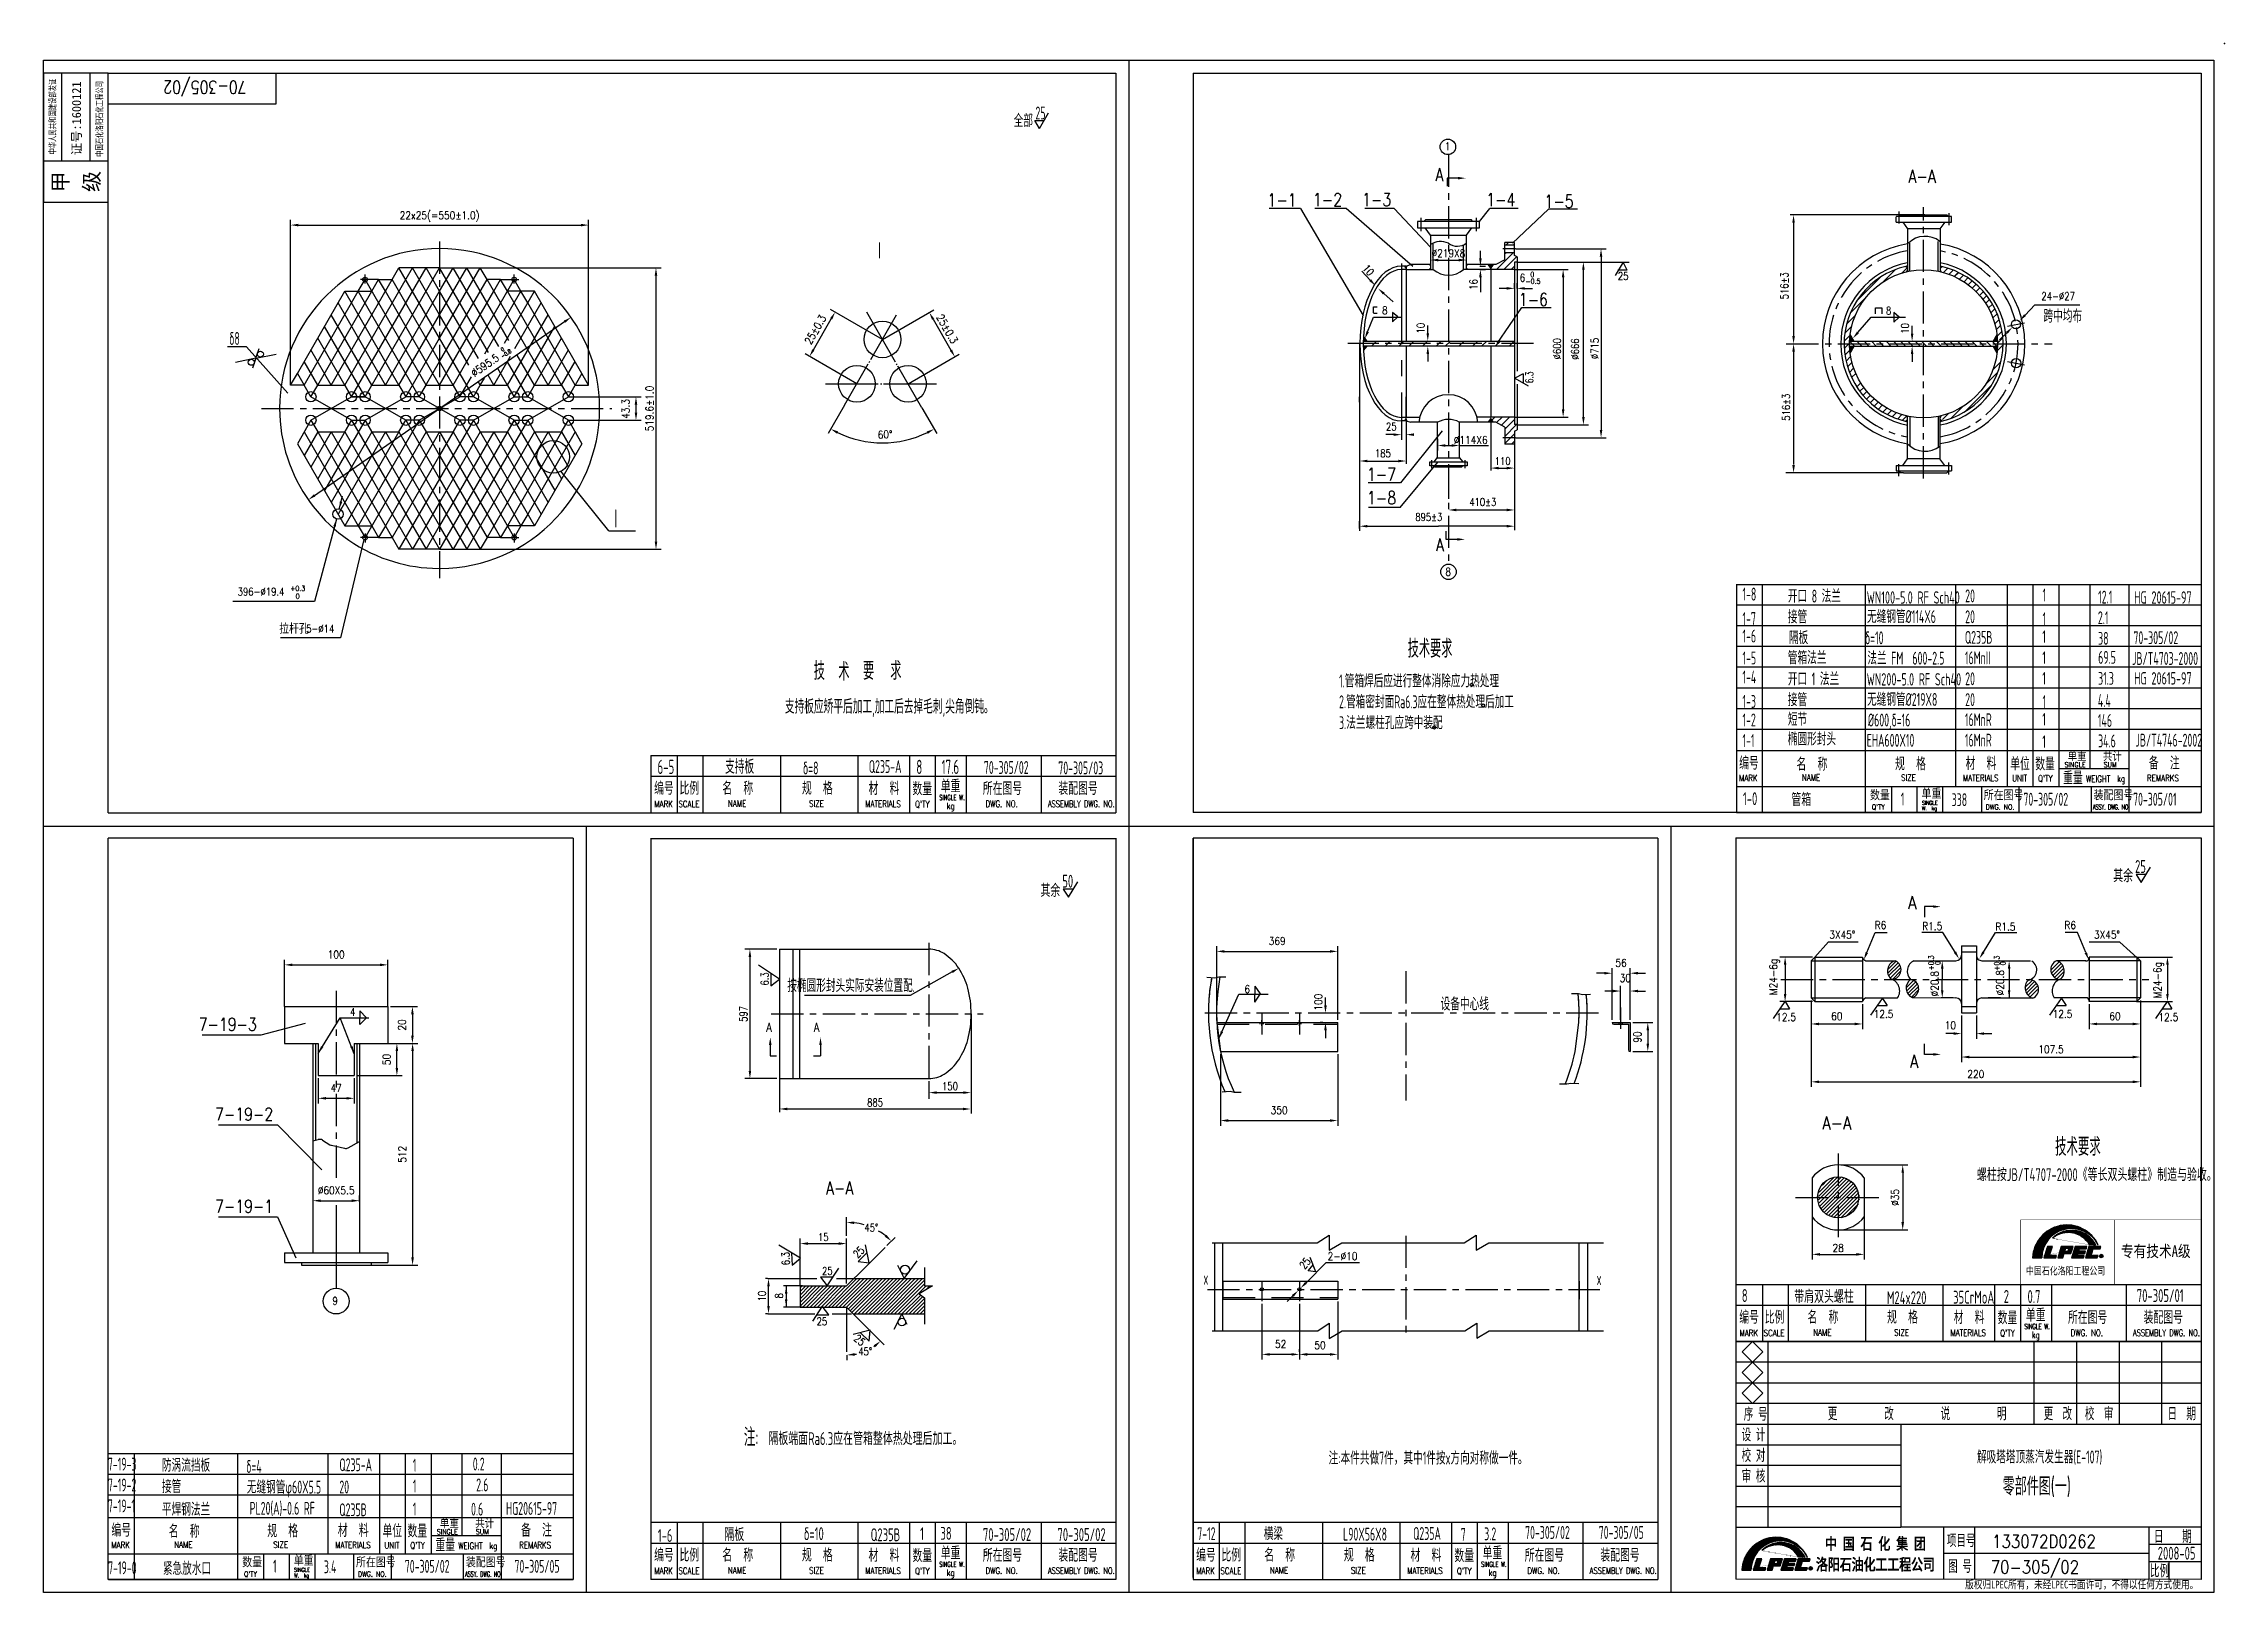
# Model space of a CAD drawing. Extents: x 0 to 1621, y 0 to 1861.
# Drawn here: x 0 to 845, y 0 to 600 of the extents above; entities outside this region: 1.
import ezdxf
from ezdxf.enums import TextEntityAlignment as Align

# ---------------------------------------------------------------- set-up
doc = ezdxf.new("R2010")
doc.units = 0
doc.header["$LTSCALE"] = 25
doc.header["$MEASUREMENT"] = 0
for name, pattern in [('CENTER', [2, 1.25, -0.25, 0.25, -0.25]), ('CENTERX2', [4, 2.5, -0.5, 0.5, -0.5]), ('HIDDENX2', [0.75, 0.5, -0.25]), ('PHANTOMX2', [5, 2.5, -0.5, 0.5, -0.5, 0.5, -0.5])]:
    doc.linetypes.add(name, pattern=pattern)
doc.layers.get('0').update_dxf_attribs({"linetype": 'CONTINUOUS'})
doc.layers.get('DEFPOINTS').update_dxf_attribs({"linetype": 'CONTINUOUS'})
for name, color, linetype in [('0010001001', 1, 'CONTINUOUS'), ('0010001002', 4, 'CENTERX2'), ('0010001003', 5, 'HIDDENX2'), ('0010001004', 1, 'CENTER'), ('0010003001', 3, 'CONTINUOUS'), ('0120001001', 1, 'CONTINUOUS'), ('0120001004', 1, 'CENTER'), ('0130001001', 7, 'CONTINUOUS'), ('0140001001', 1, 'CONTINUOUS'), ('0150001001', 1, 'CONTINUOUS'), ('0160001001', 7, 'CONTINUOUS'), ('0200001001', 1, 'CONTINUOUS'), ('0200001004', 1, 'CENTER'), ('1', 1, 'HIDDENX2'), ('2', 7, 'CENTERX2'), ('3', 6, 'CONTINUOUS'), ('4', 3, 'CONTINUOUS'), ('7', 7, 'CONTINUOUS'), ('99', 1, 'CENTERX2'), ('CENTER', 4, 'CENTERX2'), ('CON', 7, 'CONTINUOUS'), ('CONTI1', 7, 'CONTINUOUS'), ('CONTI2', 1, 'CONTINUOUS'), ('DIM', 7, 'CONTINUOUS'), ('DIMMEN', 7, 'CONTINUOUS'), ('RED', 1, 'CONTINUOUS'), ('TEXT', 3, 'CONTINUOUS'), ('TEXT1', 3, 'CONTINUOUS'), ('THICK', 1, 'CONTINUOUS'), ('WHITE', 7, 'CONTINUOUS'), ('XLINE', 7, 'CONTINUOUS'), ('ZXTEXT', 6, 'CONTINUOUS')]:
    doc.layers.add(name, color=color, linetype=linetype)
doc.styles.add('CADXW_HZ', font='ASCII.SHX', dxfattribs={"width": 0.7, "bigfont": 'LYTXT.SHX'})
doc.styles.add('CORPORATION', font='SIMHEI.TTF')
doc.styles.add('HZ', font='ascii', dxfattribs={"width": 0.7, "bigfont": 'lytxt'})
doc.styles.add('XW', font='romans', dxfattribs={"width": 0.85})
doc.styles.add('版权', font='SIMHEI.TTF', dxfattribs={"width": 0.8, "height": 3})
doc.dimstyles.new('1', dxfattribs={"dimtxt": 3, "dimasz": 3, "dimexe": 2, "dimexo": 0, "dimgap": 1, "dimtad": 1, "dimdec": 4, "dimzin": 0, "dimdsep": 46, "dimtxsty": 'XW', "dimcen": 0.09, "dimclrd": 7, "dimclre": 7, "dimclrt": 3, "dimadec": 0, "dimazin": 0, "dimtfac": 0.666667, "dimtdec": 4, "dimtmove": 2, "dimatfit": 3, "dimfxl": 0, "dimtolj": 1, "dimtzin": 0, "dimarcsym": 0})
doc.dimstyles.new('DIM1', dxfattribs={"dimtxt": 3, "dimasz": 3, "dimexe": 2, "dimexo": 1, "dimgap": 1, "dimtad": 0, "dimdec": 4, "dimzin": 0, "dimdsep": 46, "dimtxsty": 'XW', "dimcen": 2, "dimclrd": 7, "dimclre": 7, "dimclrt": 3, "dimadec": 0, "dimazin": 0, "dimtfac": 0.666667, "dimtdec": 4, "dimtofl": 0, "dimtmove": 2, "dimatfit": 3, "dimfxl": 0, "dimtvp": 1.333333, "dimtolj": 1, "dimtzin": 0, "dimarcsym": 0})
doc.dimstyles.new('DIM1$0', dxfattribs={"dimtxt": 3, "dimasz": 3, "dimexe": 2, "dimexo": 0, "dimgap": 1, "dimtad": 0, "dimdec": 4, "dimzin": 0, "dimdsep": 46, "dimtxsty": 'XW', "dimcen": 2, "dimclrd": 7, "dimclre": 7, "dimclrt": 3, "dimadec": 0, "dimazin": 0, "dimtfac": 0.666667, "dimtdec": 4, "dimtmove": 0, "dimatfit": 3, "dimfxl": 0, "dimtvp": 1.333333, "dimtolj": 1, "dimtzin": 0, "dimarcsym": 0})
doc.dimstyles.new('DIM11', dxfattribs={"dimtxt": 3, "dimasz": 3, "dimexe": 2, "dimexo": 1, "dimgap": 1, "dimtad": 1, "dimzin": 0, "dimdsep": 46, "dimtxsty": 'XW', "dimcen": 0.1, "dimclrt": 3, "dimadec": 0, "dimazin": 0, "dimtfac": 0.5, "dimtix": 1, "dimtofl": 0, "dimtmove": 2, "dimatfit": 3, "dimfxl": 0, "dimtolj": 1, "dimtzin": 0, "dimarcsym": 0})
doc.dimstyles.new('DIM3', dxfattribs={"dimtxt": 3, "dimasz": 3, "dimexe": 2, "dimexo": 1, "dimgap": 1, "dimtad": 0, "dimzin": 0, "dimdsep": 46, "dimtxsty": 'XW', "dimcen": 2, "dimclrd": 7, "dimclre": 7, "dimclrt": 3, "dimadec": 0, "dimazin": 0, "dimtfac": 0.666667, "dimtofl": 0, "dimtmove": 2, "dimatfit": 3, "dimfxl": 0, "dimtvp": 0.833333, "dimtolj": 1, "dimtzin": 0, "dimarcsym": 0})
pattern_1 = [(45, (0, 0), (-0.1122532, 0.1122532), [])]

msp = doc.modelspace()

# ---------------------------------------------------------------- texts
at = {"color": 2, "linetype": 'Continuous', "style": 'XW', "width": 0.8}
msp.add_text('70-305/02', height=5, rotation=180, dxfattribs=at).set_placement((78.62374, 586.0241))
at = {"color": 3, "style": 'XW'}
for s, height, rotation, width, p in [('10', 3, 310, 0.8, (510.88804, 513.23219)), ('+0.3', 2, 90, 0.85, (732.40184, 241.13141)), ('+0.3', 2, 90, 0.85, (757.84509, 241.00853)), ('0', 2, 90, 0.85, (734.9559, 243.20125)), ('0', 2, 90, 0.85, (760.23864, 243.07837))]:
    msp.add_text(s, height=height, rotation=rotation, dxfattribs=dict(at, width=width)).set_placement(p)
at = {"color": 3, "linetype": 'ByBlock', "style": 'XW'}
for s, rotation, width, p in [('16', 90, 0.8, (554.07412, 507.03159)), ('516%%p3', 90, 0.8, (674.57362, 506.52084)), ('%%c600', 90, 0.8, (586.47769, 482.11118)), ('%%c666', 90, 0.8, (593.44564, 482.00225)), ('%%c715', 90, 0.8, (601.04115, 482.23038)), ('516%%p3', 90, 0.8, (675.20771, 459.45143)), ('M24-6g', 90, 0.85, (670.7209, 238.57577)), ('6.3', 90.03960862, 0.8, (279.44547, 237.82757)), ('%%C20.8', 90, 0.85, (732.76232, 235.95415)), ('%%C20.8', 90, 0.85, (758.11888, 236.34553)), ('M24-6g', 90, 0.85, (819.6135, 237.32215)), ('597', 90, 0.8, (271.18816, 224.25303)), ('%%C35', 90, 0.85, (717.3917, 153.1327)), ('6.3', 92.33960862, 0.8, (287.54535, 129.3977)), ('25', 44.93473233, 0.8, (315.86088, 131.89101)), ('10', 90, 0.8, (278.3917, 114.849)), ('25', 319.79155223, 0.8, (316.19832, 97.78256))]:
    msp.add_text(s, height=3, rotation=rotation, dxfattribs=dict(at, width=width)).set_placement(p, align=Align.MIDDLE)
at = {"color": 3, "linetype": 'ByBlock', "style": 'XW', "width": 0.8}
for s, p in [('6', (573.03085, 509.62549)), ('8', (519.70821, 497.00234)), ('8', (714.92676, 496.8949)), ('15', (302.12579, 137.72869)), ('45%%d', (320.73, 141.40021)), ('45%%d', (318.34359, 93.42547))]:
    msp.add_text(s, height=3, dxfattribs=at).set_placement(p, align=Align.MIDDLE_CENTER)
at = {"color": 3, "style": 'XW'}
for s, width, p in [('24-%%c27', 0.8, (774.1378, 502.51855)), ('R6', 0.85, (709.54973, 258.67128)), ('R1.5', 0.85, (727.94837, 258.27326)), ('R1.5', 0.85, (756.32644, 258.08142)), ('R6', 0.85, (783.06183, 258.67128))]:
    msp.add_text(s, height=3, dxfattribs=dict(at, width=width)).set_placement(p, align=Align.MIDDLE_LEFT)
at = {"color": 3, "linetype": 'ByBlock', "style": 'XW', "width": 0.8}
for s, p in [('10', (533.62836, 490.1081)), ('10', (721.2983, 490.00066)), ('8', (284.92767, 114.99925))]:
    msp.add_text(s, height=3, rotation=90, dxfattribs=at).set_placement(p, align=Align.MIDDLE_CENTER)
at = {"color": 3, "linetype": 'ByBlock', "style": 'XW'}
for s, width, p in [('25', 0.8, (522.21535, 451.96159)), ('185', 0.8, (518.96221, 441.59872)), ('110', 0.8, (565.35635, 438.56798)), ('410%%P3', 0.8, (557.66221, 422.69014)), ('895%%P3', 0.8, (536.76468, 416.85992)), ('3X45%%D', 0.85, (696.95245, 254.93796)), ('3X45%%D', 0.85, (799.52229, 254.93796)), ('60', 0.85, (694.86322, 223.36842)), ('60', 0.85, (802.61713, 223.36842)), ('107.5', 0.85, (777.85669, 210.54787)), ('150', 0.8, (351.21702, 196.24838)), ('220', 0.85, (748.74018, 200.93246)), ('885', 0.8, (322.1847, 189.90725)), ('25', 0.8, (303.68, 124.64185)), ('25', 0.8, (301.57628, 105.08395))]:
    msp.add_text(s, height=3, dxfattribs=dict(at, width=width)).set_placement(p, align=Align.MIDDLE)
at = {"color": 3, "linetype": 'ByBlock', "style": 'CADXW_HZ', "width": 0.7}
for s, p in [('WN100-5.0 RF Sch40', (706.43028, 383.29669)), ('HG 20615-97', (810.03932, 383.29669)), ('WN200-5.0 RF Sch40', (706.43028, 351.56695)), ('HG 20615-97', (810.03932, 351.95752))]:
    msp.add_text(s, height=4.8, dxfattribs=at).set_placement(p)
at = {"color": 3}
for s, height, style, width, p in [('支持板应矫平后加工,加工后去掉毛刺,尖角倒钝。', 5.5, 'HZ', 0.65, (287.23378, 340.68043)), ('1-0', 5, 'HZ', 0.7, (658.47013, 305.19365)), ('管箱', 5, 'HZ', 0.7, (677.2392, 304.81751)), ('其余', 5, 'HZ', 0.7, (801.95627, 275.31893)), ('25', 5, 'HZ', 0.7, (810.42615, 278.90445)), ('其余', 5, 'HZ', 0.7, (386.27268, 269.61218)), ('50', 5, 'HZ', 0.7, (394.74256, 273.1977)), ('4', 3, 'XW', 0.8, (118.71693, 223.54543)), ('12.5', 3, 'XW', 0.85, (671.3624, 221.50163)), ('12.5', 3, 'XW', 0.85, (709.15046, 222.74085)), ('12.5', 3, 'XW', 0.85, (778.50439, 222.74085)), ('12.5', 3, 'XW', 0.85, (819.50623, 221.50163)), ('技术要求', 7, 'HZ', 0.666667, (779.40687, 169.26189)), ('螺柱按JB/T4707-2000《等长双头螺柱》制造与验收。', 5, 'HZ', 0.7, (749.15292, 159.44959)), ('8', 5, 'HZ', 0.7, (658.04606, 112.5693)), ('带肩双头螺柱', 5, 'HZ', 0.7, (678.34875, 112.17925)), ('M24x220', 5, 'HZ', 0.7, (714.26764, 111.74662)), ('35CrMoA', 5, 'HZ', 0.7, (739.94041, 111.92366)), ('2', 5, 'HZ', 0.7, (759.55955, 112.24874)), ('0.7', 5, 'HZ', 0.7, (768.74394, 112.17925)), ('70-305/01', 5, 'HZ', 0.7, (811.09716, 112.5693)), ('注:', 7, 'HZ', 0.666667, (271.34017, 56.66517)), ('隔板端面Ra6.3应在管箱整体热处理后加工。', 5, 'HZ', 0.7, (280.86292, 57.1313)), ('隔板', 5, 'HZ', 0.7, (263.78769, 19.92106)), ('38', 5, 'HZ', 0.7, (347.51778, 20.38319)), ('1-6', 5, 'HZ', 0.7, (237.98154, 19.56768)), ('δ=10', 5, 'HZ', 0.7, (294.57879, 20.25777)), ('Q235B', 5, 'HZ', 0.7, (320.48051, 19.85105)), ('1', 5, 'HZ', 0.7, (339.64744, 20.27444)), ('70-305/02', 5, 'HZ', 0.7, (363.97143, 19.92106)), ('70-305/02', 5, 'HZ', 0.7, (392.8566, 19.92106)), ('2008-05', 5, 'HZ', 0.7, (819.22641, 12.68586))]:
    msp.add_text(s, height=height, dxfattribs=dict(at, style=style, width=width)).set_placement(p)
at = {"color": 3, "linetype": 'Continuous', "style": 'HZ', "width": 0.65}
for s, p in [('1', (719.64468, 305.04009)), ('338', (739.3535, 304.79679)), ('70-305/02', (767.13849, 304.97773)), ('70-305/01', (809.63849, 304.97773)), ('1', (88.89468, 7.67405)), ('3.4', (108.6035, 7.43075)), ('70-305/02', (139.94516, 7.61169)), ('70-305/05', (182.44516, 7.61169))]:
    msp.add_text(s, height=5, dxfattribs=at).set_placement(p)
at = {"color": 6, "style": 'XW', "width": 0.85}
for s, p in [('A', (722.45286, 264.87466)), ('A', (723.19177, 203.3461)), ('A-A', (689.21426, 179.48106))]:
    msp.add_text(s, height=5, dxfattribs=at).set_placement(p)
at = {"style": 'CORPORATION'}
for s, height, width, p in [('专有技术A级', 4.5, 0.8, (804.96775, 130.03354)), ('中国石化洛阳工程公司', 2.9241, 0.75, (768.15852, 123.197)), ('中 国 石 化 集 团', 4.5, 0.75, (690.17162, 16.75081)), ('中 国 石 化', 4.5, 0.75, (690.17162, 16.55081)), ('中 国 石 化 集 团', 4.5, 0.75, (690.37162, 16.75081)), ('中 国 石 化 集 团', 4.5, 0.75, (690.37162, 16.55081)), ('洛阳石油化工工程公司', 4.5, 0.75, (686.71078, 8.7006)), ('洛阳石油化工工程公司', 4.5, 0.75, (686.71078, 8.5006)), ('洛阳石油化工工程公司', 4.5, 0.75, (686.91078, 8.7006)), ('洛阳石油化工工程公司', 4.5, 0.75, (686.91078, 8.5006))]:
    msp.add_text(s, height=height, dxfattribs=dict(at, width=width)).set_placement(p)
at = {"color": 1, "style": 'HZ', "width": 0.7}
msp.add_text('零部件图(一)', height=7, dxfattribs=at).set_placement((759.13807, 37.61953))
at = {"color": 2, "style": 'XW', "width": 0.85}
for s, p in [('133072D0262', (755.01104, 17.29451)), ('70-305/02', (754.48888, 7.30603))]:
    msp.add_text(s, height=5, dxfattribs=at).set_placement(p)
at = {"color": 3, "linetype": 'ByBlock', "attachment_point": 5, "style": 'XW'}
for s, insert, char_height, rotation in [('0', (177.83451, 481.86427), 1.5, 35), ('-0.8', (179.21179, 480.20634), 1.5, 35), ('∅595.5', (171.01861, 475.71053), 3, 34.80210097)]:
    msp.add_mtext(s, dxfattribs=dict(at, insert=insert, char_height=char_height, rotation=rotation))
at = {"color": 3, "char_height": 3, "attachment_point": 1, "style": 'XW'}
for s, insert in [('6', (465.32744, 235.36024)), ('2-%%C10', (497.5378, 131.85393))]:
    msp.add_mtext(s, dxfattribs=dict(at, insert=insert))
at = {"layer": '0010001001', "color": 3, "style": 'XW', "width": 0.8}
for s, p in [('1', (543.0227, 559.10102)), ('25', (610.0151, 508.83367)), ('8', (543.22256, 394.15295))]:
    msp.add_text(s, height=3, dxfattribs=at).set_placement(p)
at = {"layer": '0010001001', "color": 3, "style": 'XW', "width": 0.7}
msp.add_text('6.3', height=3, rotation=90, dxfattribs=at).set_placement((577.18295, 468.78123))
at = {"layer": '0010001003', "color": 3, "insert": (1620.84724, 1860.64925), "char_height": 3, "attachment_point": 4, "style": 'XW'}
msp.add_mtext('\\A1;', dxfattribs=at)
at = {"layer": '0010003001', "style": 'XW', "width": 0.8}
for s, p in [('-0.5', (574.23029, 507.26933)), ('0', (576.07299, 509.91855))]:
    msp.add_text(s, height=2, dxfattribs=at).set_placement(p)
at = {"layer": '0150001001', "color": 6, "style": 'XW', "width": 0.8}
for s, p in [('A', (539.30481, 547.10818)), ('A-A ', (722.57672, 546.49135)), ('1-1', (474.22263, 537.283)), ('1-2', (491.8446, 537.44697)), ('1-3', (510.8882, 537.44697)), ('1-4', (558.97205, 537.44697)), ('1-5', (581.55627, 536.77579)), ('1-6', (571.61276, 498.70524)), ('1-7', (512.75152, 430.96931)), ('1-8', (512.80282, 421.84787)), ('A', (539.53401, 403.61937))]:
    msp.add_text(s, height=5, dxfattribs=at).set_placement(p)
at = {"layer": '1', "color": 3, "width": 0.8}
for s, height, style, p in [('396-%%c19.4', 3, 'XW', (75.18457, 386.42459)), ('+0.3', 2, 'XW', (95.58668, 388.24344)), ('0', 2, 'XW', (97.66783, 385.14942)), ('拉杆孔', 4, 'HZ', (91.25137, 371.61823)), ('5-%%c14', 3, 'XW', (101.74371, 372.07066))]:
    msp.add_text(s, height=height, dxfattribs=dict(at, style=style)).set_placement(p)
at = {"layer": '3', "style": 'HZ', "width": 0.65}
msp.add_text('I', height=7, dxfattribs=at).set_placement((221.10536, 412.86065))
at = {"layer": 'CENTER', "color": 3, "linetype": 'ByBlock', "style": 'HZ', "width": 0.65}
for s, height, p in [('技', 7, (298.42286, 353.73284)), ('术', 7, (307.95828, 353.39267)), ('要', 7, (317.4937, 353.77113)), ('求', 7, (328.08862, 353.77113)), ('δ=8', 5, (294.26037, 317.09497)), ('Q235-A', 5, (319.77377, 317.6622)), ('70-305/03', 5, (393.17409, 317.12408))]:
    msp.add_text(s, height=height, dxfattribs=at).set_placement(p)
at = {"layer": 'CENTER', "color": 3, "linetype": 'Continuous', "style": 'HZ', "width": 0.65}
msp.add_text('6-5', height=5.5, dxfattribs=at).set_placement((237.87152, 317.26927))
at = {"layer": 'CON', "color": 3, "insert": (744.58067, 4.53659), "char_height": 3, "width": 22977.3851582, "attachment_point": 1, "style": '版权'}
msp.add_mtext('版权归LPEC所有，未经LPEC书面许可，不得以任何方式使用。', dxfattribs=at)
at = {"layer": 'RED', "style": 'XW', "width": 0.8}
for s, p in [('7-19-3', (60.13089, 217.74486)), ('7-19-2', (66.48829, 182.91383)), ('7-19-1', (66.48829, 147.18417))]:
    msp.add_text(s, height=4.960317, dxfattribs=at).set_placement(p)
at = {"layer": 'TEXT'}
for s, height, style, width, p in [('全部', 5, 'HZ', 0.65, (375.89756, 568.0181)), ('跨中均布', 5, 'HZ', 0.65, (774.94477, 492.29792)), ('开口 8 法兰', 5, 'HZ', 0.65, (675.88053, 383.72593)), ('20', 5, 'HZ', 0.65, (744.60406, 383.81485)), ('1', 5, 'HZ', 0.65, (774.57914, 384.1646)), ('接管', 5, 'HZ', 0.65, (675.88053, 375.66344)), ('无缝钢管%%C114X6', 5, 'HZ', 0.65, (706.55819, 375.79013)), ('20', 5, 'HZ', 0.65, (744.60406, 375.71967)), ('2.1', 5, 'HZ', 0.65, (796.02248, 375.36086)), ('12.1', 5, 'HZ', 0.65, (796.12566, 383.36086)), ('隔板', 5, 'HZ', 0.65, (676.29128, 367.61193)), ('δ=10', 5, 'HZ', 0.65, (705.77278, 367.54934)), ('Q235B', 5, 'HZ', 0.65, (744.50089, 367.74319)), ('1', 5, 'HZ', 0.65, (774.47596, 367.99859)), ('1', 5, 'HZ', 0.65, (774.57914, 374.92726)), ('38', 5, 'HZ', 0.65, (796.12566, 367.36087)), ('70-305/02', 5, 'HZ', 0.65, (809.78901, 367.60004)), ('管箱法兰', 5, 'HZ', 0.65, (675.88053, 359.83552)), ('法兰 FM  600-2.5', 5, 'HZ', 0.65, (706.69361, 359.65014)), ('16MnII', 5, 'HZ', 0.65, (744.50089, 359.80536)), ('1', 5, 'HZ', 0.65, (774.47596, 359.83132)), ('69.5', 5, 'HZ', 0.65, (796.12566, 359.97599)), ('开口 1 法兰', 5, 'HZ', 0.65, (675.88053, 351.60561)), ('20', 5, 'HZ', 0.65, (744.60406, 351.69453)), ('1', 5, 'HZ', 0.65, (774.47596, 351.849)), ('31.3', 5, 'HZ', 0.65, (796.12566, 351.8264)), ('接管', 5, 'HZ', 0.65, (675.88053, 343.54312)), ('无缝钢管%%C219X8', 5, 'HZ', 0.65, (706.55819, 343.66981)), ('20', 5, 'HZ', 0.65, (744.60406, 343.59935)), ('1', 5, 'HZ', 0.65, (774.57914, 342.80694)), ('4.4', 5, 'HZ', 0.65, (796.02248, 343.24054)), ('短节', 5, 'HZ', 0.65, (675.88053, 335.93095)), ('%%C600,δ=16', 5, 'HZ', 0.65, (706.91028, 335.67865)), ('16MnR', 5, 'HZ', 0.65, (744.50089, 335.81928)), ('1', 5, 'HZ', 0.65, (774.47596, 335.95197)), ('146', 5, 'HZ', 0.65, (796.02248, 335.50153)), ('椭圆形封头', 5, 'HZ', 0.65, (675.88053, 328.32348)), ('EHA600X10', 5, 'HZ', 0.65, (706.44599, 327.81744)), ('16MnR', 5, 'HZ', 0.65, (744.50089, 327.896)), ('1', 5, 'HZ', 0.65, (774.47596, 327.30362)), ('34.6', 5, 'HZ', 0.65, (796.12566, 327.57613)), ('JB/T4746-2002', 5, 'HZ', 0.65, (810.63047, 327.88356)), ('支持板', 5.5, 'HZ', 0.65, (264.07231, 317.36142)), ('8', 5.5, 'HZ', 0.65, (338.15702, 317.25977)), ('17.6', 5.5, 'HZ', 0.65, (347.99053, 317.28125)), ('70-305/02', 5, 'HZ', 0.65, (364.33149, 317.28537)), ('编号', 5, 'HZ', 0.8, (657.01918, 318.96747)), ('名  称', 5, 'HZ', 0.8, (679.24838, 318.54945)), ('规  格', 5, 'HZ', 0.8, (717.4296, 318.70624)), ('材  料', 5, 'HZ', 0.8, (744.74845, 318.87248)), ('单位', 5, 'HZ', 0.8, (762.06358, 318.71022)), ('数量', 5, 'HZ', 0.8, (771.75835, 318.6242)), ('SINGLE', 2, 'XW', 0.8, (783.1167, 319.85896)), ('单重', 3.5, 'HZ', 0.8, (784.32878, 322.29873)), ('共计', 3.5, 'HZ', 0.8, (797.99574, 322.19337)), ('SUM', 2, 'XW', 0.8, (798.26117, 319.87912)), ('备  注', 5, 'HZ', 0.8, (815.76898, 318.96747)), ('编号', 5, 'HZ', 0.8, (236.57497, 309.20733)), ('比例', 5, 'HZ', 0.8, (246.40586, 309.20733)), ('名  称', 5, 'HZ', 0.8, (262.99125, 309.2157)), ('规  格', 5, 'HZ', 0.8, (293.83219, 309.22928)), ('材  料', 5, 'HZ', 0.8, (319.65826, 309.12905)), ('数量', 5, 'HZ', 0.8, (336.68193, 309.00896)), ('单重', 5, 'HZ', 0.8, (347.63169, 310.04576)), ('所在图号', 5, 'HZ', 0.8, (363.95659, 309.12281)), ('装配图号', 5, 'HZ', 0.8, (393.24564, 309.16405)), ('MARK', 2.5, 'XW', 0.8, (656.97102, 314.45529)), ('NAME', 2.5, 'XW', 0.8, (681.34648, 314.65256)), ('SIZE', 2.5, 'XW', 0.8, (719.74782, 314.60426)), ('MATERIALS', 2.5, 'XW', 0.8, (743.71437, 314.50615)), ('UNIT', 2.5, 'XW', 0.8, (762.80843, 314.40354)), ("Q'TY", 2.5, 'XW', 0.8, (772.82621, 314.31753)), ('重量', 5, 'HZ', 0.8, (782.56804, 313.23342)), ('WEIGHT', 2.5, 'XW', 0.8, (791.42107, 314.14754)), ('kg', 2.5, 'XW', 0.8, (803.49356, 314.203)), ('REMARKS', 2.5, 'XW', 0.8, (815.04419, 314.44662)), ('MARK', 2.5, 'XW', 0.8, (236.6387, 304.38008)), ('SCALE', 2.5, 'XW', 0.8, (245.99883, 304.38008)), ('NAME', 2.5, 'XW', 0.8, (265.18793, 304.57735)), ('SIZE', 2.5, 'XW', 0.8, (296.60503, 304.52904)), ('MATERIALS', 2.5, 'XW', 0.8, (318.36133, 304.43093)), ("Q'TY", 2.5, 'XW', 0.8, (337.6714, 304.30731)), ('SINGLE W.', 2, 'XW', 0.6, (347.03506, 307.15157)), ('kg', 2.5, 'XW', 0.8, (349.9422, 303.64083)), ('DWG. NO.', 2.5, 'XW', 0.8, (364.97783, 304.43074)), ('ASSEMBLY DWG. NO.', 2.5, 'XW', 0.65, (389.11912, 304.43074)), ('数量', 4, 'HZ', 0.8, (707.72259, 307.06662)), ("Q'TY", 2, 'XW', 0.8, (708.4179, 303.4659)), ('单重', 4, 'HZ', 0.8, (727.68402, 307.67998)), ('W.  kg', 1.5, 'XW', 0.8, (727.82951, 303.19144)), ('SINGLE', 1.5, 'XW', 0.8, (727.82951, 305.33706)), ('所在图号', 4, 'HZ', 0.8, (751.79789, 307.06662)), ('DWG. NO.', 2, 'XW', 0.8, (752.53128, 303.4659)), ('ASSY. DWG. NO.', 2, 'XW', 0.55, (794.07268, 303.4659)), ('装配图号', 4, 'HZ', 0.8, (794.37734, 307.06662)), ('设备中心线', 5, 'HZ', 0.65, (541.34938, 225.59913)), ('x', 5, 'HZ', 0.65, (449.40947, 119.28624)), ('x', 5, 'HZ', 0.65, (601.78079, 119.14319)), ('9', 3, 'XW', 0.8, (111.91548, 111.52899)), ('单重', 5, 'HZ', 0.8, (768.13169, 104.99103)), ('编号', 5, 'HZ', 0.8, (657.07497, 104.1526)), ('MARK', 2.5, 'XW', 0.8, (657.1387, 99.32535)), ('SCALE', 2.5, 'XW', 0.8, (666.49883, 99.32535)), ('比例', 5, 'HZ', 0.8, (666.90586, 104.1526)), ('名  称', 5, 'HZ', 0.8, (683.49125, 104.16097)), ('NAME', 2.5, 'XW', 0.8, (685.68793, 99.52262)), ('规  格', 5, 'HZ', 0.8, (714.33219, 104.17455)), ('SIZE', 2.5, 'XW', 0.8, (717.10503, 99.47432)), ('MATERIALS', 2.5, 'XW', 0.8, (738.86133, 99.37621)), ('材  料', 5, 'HZ', 0.8, (740.15826, 104.07432)), ('数量', 5, 'HZ', 0.8, (757.18193, 103.95424)), ("Q'TY", 2.5, 'XW', 0.8, (758.1714, 99.25259)), ('SINGLE W.', 2, 'XW', 0.6, (767.53506, 102.09684)), ('所在图号', 5, 'HZ', 0.8, (784.45659, 104.06809)), ('DWG. NO.', 2.5, 'XW', 0.8, (785.47783, 99.37601)), ('ASSEMBLY DWG. NO.', 2.5, 'XW', 0.65, (809.61912, 99.37601)), ('装配图号', 5, 'HZ', 0.8, (813.74564, 104.10933)), ('kg', 2.5, 'XW', 0.8, (770.4422, 98.58611)), ('7-19-3', 5, 'HZ', 0.65, (24.89481, 47.22783)), ('防涡流挡板', 5, 'HZ', 0.65, (45.84994, 46.76975)), ('δ=4', 5, 'HZ', 0.65, (78.51457, 46.30156)), ('Q235-A', 5, 'HZ', 0.65, (114.61251, 46.97758)), ('1', 5, 'HZ', 0.65, (143.07598, 46.80955)), ('    0.2', 5, 'HZ', 0.65, (159.25626, 47.262)), (' 注:本件共做7件，其中1件按x方向对称做一件。', 5, 'HZ', 0.65, (496.15441, 49.57542)), ('7-19-2', 5, 'HZ', 0.65, (24.89481, 39.1326)), ('接管', 5, 'HZ', 0.65, (45.84994, 38.52487)), ('无缝钢管φ60X5.5', 5, 'HZ', 0.65, (78.72304, 38.33391)), ('20', 5, 'HZ', 0.65, (114.58746, 38.38304)), ('1', 5, 'HZ', 0.65, (143.07598, 38.71432)), ('         2.6      ', 5, 'HZ', 0.65, (151.76761, 39.16676)), ('7-19-1', 5, 'HZ', 0.65, (24.89481, 31.03736)), ('平焊钢法兰 ', 5, 'HZ', 0.65, (45.84994, 29.68532)), ('PL20(A)-0.6 RF', 5, 'HZ', 0.65, (79.83875, 30.10098)), ('Q235B', 5, 'HZ', 0.65, (114.58746, 29.54349)), ('1', 5, 'HZ', 0.65, (143.07598, 29.87476)), ('0.6', 5, 'HZ', 0.65, (165.62674, 29.76971)), ('HG20615-97', 5, 'HZ', 0.65, (179.16876, 30.04846)), ('编号', 5, 'HZ', 0.8, (26.26918, 21.60143)), ('名  称', 5, 'HZ', 0.8, (48.49838, 21.1834)), ('规  格', 5, 'HZ', 0.8, (86.6796, 21.3402)), ('材  料', 5, 'HZ', 0.8, (113.99845, 21.50644)), ('单位', 5, 'HZ', 0.8, (131.31358, 21.34418)), ('数量', 5, 'HZ', 0.8, (141.00835, 21.25816)), ('单重', 3.5, 'HZ', 0.8, (153.57878, 24.93269)), ('共计', 3.5, 'HZ', 0.8, (167.24574, 24.82732)), ('备  注', 5, 'HZ', 0.8, (185.01898, 21.60143)), ('横梁', 5, 'HZ', 0.65, (472.79197, 20.27251)), ('Q235A', 5, 'HZ', 0.65, (530.67521, 20.34488)), ('70-305/02', 5, 'HZ', 0.65, (574.048, 20.74693)), ('70-305/05', 5, 'HZ', 0.65, (602.58586, 20.74693)), ('MARK', 2.5, 'XW', 0.8, (26.22102, 17.08925)), ('NAME', 2.5, 'XW', 0.8, (50.59648, 17.28652)), ('SIZE', 2.5, 'XW', 0.8, (88.99782, 17.23822)), ('MATERIALS', 2.5, 'XW', 0.8, (112.96437, 17.14011)), ('UNIT', 2.5, 'XW', 0.8, (132.05843, 17.0375)), ("Q'TY", 2.5, 'XW', 0.8, (142.07621, 16.95149)), ('重量', 5, 'HZ', 0.8, (151.81804, 15.86738)), ('SINGLE', 2, 'XW', 0.8, (152.3667, 22.49292)), ('WEIGHT', 2.5, 'XW', 0.8, (160.67107, 16.7815)), ('SUM', 2, 'XW', 0.8, (167.51117, 22.51307)), ('kg', 2.5, 'XW', 0.8, (172.74356, 16.83696)), ('REMARKS', 2.5, 'XW', 0.8, (184.29419, 17.08058)), ('编号', 5, 'HZ', 0.8, (236.57497, 11.93942)), ('比例', 5, 'HZ', 0.8, (246.40586, 11.93942)), ('名  称', 5, 'HZ', 0.8, (262.99125, 11.94779)), ('规  格', 5, 'HZ', 0.8, (293.83219, 11.96137)), ('材  料', 5, 'HZ', 0.8, (319.65826, 11.86114)), ('数量', 5, 'HZ', 0.8, (336.68193, 11.74106)), ('单重', 5, 'HZ', 0.8, (347.63169, 12.77786)), ('所在图号', 5, 'HZ', 0.8, (363.95659, 11.85491)), ('装配图号', 5, 'HZ', 0.8, (393.24564, 11.89615)), ('编号', 5, 'HZ', 0.8, (446.57497, 11.93942)), ('7-12', 5, 'HZ', 0.65, (447.03446, 20.27251)), ('比例', 5, 'HZ', 0.8, (456.40586, 11.93942)), ('名  称', 5, 'HZ', 0.8, (472.99125, 11.94779)), ('L90X56X8', 5, 'HZ', 0.65, (503.51981, 20.07289)), ('规  格', 5, 'HZ', 0.8, (503.83219, 11.96137)), ('材  料', 5, 'HZ', 0.8, (529.65826, 11.86114)), ('数量', 5, 'HZ', 0.8, (546.68193, 11.74106)), ('7', 5, 'HZ', 0.65, (549.12522, 19.96543)), ('单重', 5, 'HZ', 0.8, (557.63169, 12.77786)), ('3.2', 5, 'HZ', 0.65, (558.22361, 20.20523)), ('所在图号', 5, 'HZ', 0.8, (573.95659, 11.85491)), ('装配图号', 5, 'HZ', 0.8, (603.24564, 11.89615)), ('7-19-0', 5, 'HZ', 0.65, (25, 7.04433)), ('紧急放水口 ', 5, 'HZ', 0.65, (46.22964, 6.775)), ('数量', 4, 'HZ', 0.8, (76.97259, 9.70058)), ('单重', 4, 'HZ', 0.8, (96.93402, 10.31393)), ('SINGLE', 1.5, 'XW', 0.8, (97.07951, 7.97102)), ('所在图号', 4, 'HZ', 0.8, (121.04789, 9.70058)), ('装配图号', 4, 'HZ', 0.8, (163.62734, 9.70058)), ('MARK', 2.5, 'XW', 0.8, (236.6387, 7.11217)), ('SCALE', 2.5, 'XW', 0.8, (245.99883, 7.11217)), ('NAME', 2.5, 'XW', 0.8, (265.18793, 7.30944)), ('SIZE', 2.5, 'XW', 0.8, (296.60503, 7.26114)), ('MATERIALS', 2.5, 'XW', 0.8, (318.36133, 7.16303)), ("Q'TY", 2.5, 'XW', 0.8, (337.6714, 7.03941)), ('SINGLE W.', 2, 'XW', 0.6, (347.03506, 9.88366)), ('kg', 2.5, 'XW', 0.8, (349.9422, 6.37293)), ('DWG. NO.', 2.5, 'XW', 0.8, (364.97783, 7.16283)), ('ASSEMBLY DWG. NO.', 2.5, 'XW', 0.65, (389.11912, 7.16283)), ('MARK', 2.5, 'XW', 0.8, (446.6387, 7.11217)), ('SCALE', 2.5, 'XW', 0.8, (455.99883, 7.11217)), ('NAME', 2.5, 'XW', 0.8, (475.18793, 7.30944)), ('SIZE', 2.5, 'XW', 0.8, (506.60503, 7.26114)), ('MATERIALS', 2.5, 'XW', 0.8, (528.36133, 7.16303)), ("Q'TY", 2.5, 'XW', 0.8, (547.6714, 7.03941)), ('SINGLE W.', 2, 'XW', 0.6, (557.03506, 9.88366)), ('kg', 2.5, 'XW', 0.8, (559.9422, 6.37293)), ('DWG. NO.', 2.5, 'XW', 0.8, (574.97783, 7.16283)), ('ASSEMBLY DWG. NO.', 2.5, 'XW', 0.65, (599.11912, 7.16283)), ("Q'TY", 2, 'XW', 0.8, (77.6679, 6.09986)), ('W.  kg', 1.5, 'XW', 0.8, (97.07951, 5.8254)), ('DWG. NO.', 2, 'XW', 0.8, (121.78128, 6.09986)), ('ASSY. DWG. NO.', 2, 'XW', 0.55, (163.32268, 6.09986))]:
    msp.add_text(s, height=height, dxfattribs=dict(at, style=style, width=width)).set_placement(p)
at = {"layer": 'TEXT', "color": 3, "style": 'HZ', "width": 0.65}
for s, height, p in [('1-8', 5, (658.3043, 384.47993)), ('1-7', 5, (658.3043, 375.01932)), ('1-6', 5, (658.3043, 368.23731)), ('技术要求', 7, (528.5976, 362.37453)), ('1-5', 5, (658.3043, 359.73336)), ('1.管箱焊后应进行整体消除应力热处理', 5, (501.97701, 350.8414)), ('1-4', 5, (658.3043, 352.35961)), ('2.管箱密封面Ra6.3应在整体热处理后加工', 5, (501.97701, 342.74616)), ('1-3', 5, (658.3043, 342.899)), ('3.法兰螺柱孔应跨中装配', 5, (501.97701, 334.65092)), ('1-2', 5, (658.3043, 335.73435)), ('1-1', 5, (658.3043, 327.73435))]:
    msp.add_text(s, height=height, dxfattribs=at).set_placement(p)
at = {"layer": 'TEXT', "style": 'XW', "width": 0.8}
msp.add_text('25', height=3, rotation=50.50387904, dxfattribs=at).set_placement((488.63597, 125.05299))
at = {"layer": 'TEXT', "color": 1, "style": 'HZ', "width": 0.65}
msp.add_text('解吸塔塔顶蒸汽发生器(E-107)', height=5, dxfattribs=at).set_placement((773.42429, 49.99474), align=Align.CENTER)
at = {"layer": 'TEXT1', "style": 'HZ', "width": 0.65}
msp.add_text('δ8', height=5, dxfattribs=at).set_placement((71.91288, 483.60627))
at = {"layer": 'THICK', "color": 3, "style": 'HZ'}
for s, width, p in [('25                           ', 0.65, (384.3361, 571.01552)), (' 序 号', 0.67, (656.98738, 66.55744)), ('          更          改          说          明', 0.67, (673.21992, 66.74039)), ('更  改', 0.67, (774.99624, 66.74039)), ('校  审', 0.67, (790.99624, 66.74039)), ('日  期', 0.67, (822.99624, 66.74039)), ('设 计', 0.67, (657.98738, 58.55744)), ('校 对', 0.67, (657.98738, 50.55744)), ('审 核', 0.67, (657.98738, 42.55744)), ('项目号', 0.67, (737.48738, 17.55744)), ('日    期', 0.67, (817.73738, 19.12744)), ('图 号', 0.67, (737.98738, 7.55744)), ('比例', 0.67, (816.23738, 5.8384))]:
    msp.add_text(s, height=5, dxfattribs=dict(at, width=width)).set_placement(p)
at = {"layer": 'THICK', "style": 'HZ', "width": 0.65}
msp.add_text('Ⅰ', height=7, dxfattribs=at).set_placement((321.70542, 516.55111))
at = {"layer": 'XLINE', "color": 3, "style": 'HZ', "width": 0.65}
msp.add_text('JB/T4703-2000', height=5, dxfattribs=at).set_placement((809.29195, 359.54368))
msp.add_text('按椭圆形封头实际安装位置配.', height=5, dxfattribs=at).set_placement((337.58596, 235.23186), align=Align.MIDDLE_RIGHT)
at = {"layer": 'XLINE', "color": 6, "style": 'XW', "width": 0.8}
for p in [(280.01416, 219.07697), (298.45489, 219.07697)]:
    msp.add_text('A', height=3.5, dxfattribs=at).set_placement(p, align=Align.MIDDLE_LEFT)
at = {"layer": 'XLINE', "color": 3, "insert": (544.36221, 519.15162), "char_height": 3, "attachment_point": 5, "style": 'XW'}
msp.add_mtext('%%C219X8', dxfattribs=at)
at = {"layer": 'ZXTEXT', "color": 6, "style": 'XW', "width": 0.8}
msp.add_text('A-A', height=5, dxfattribs=at).set_placement((303.14629, 156.7969), align=Align.MIDDLE_LEFT)

# ---------------------------------------------------------------- blocks, each defined once
blk = doc.blocks.new('ARC4')
blk.add_arc((0, 0), 1, 0.1942, 180.1942)
blk = doc.blocks.new('ARC3')
blk.add_arc((0, 0), 1, 0.1779, 179.8221)
blk = doc.blocks.new('*D19')
at = {"color": 0, "lineweight": -2}
for p, q in [((743.16, 223.7), (743.16, 214.63)), ((748.92, 223.7), (748.92, 214.63)), ((740.16, 216.63), (737.16, 216.63)), ((751.92, 216.63), (754.92, 216.63))]:
    blk.add_line(p, q, dxfattribs=at)
at = {"color": 0}
for points in [[(740.16, 217.13), (740.16, 216.13), (743.16, 216.63)], [(751.92, 217.13), (751.92, 216.13), (748.92, 216.63)]]:
    blk.add_solid(points, dxfattribs=at)
at = {"layer": 'DEFPOINTS', "color": 0}
for p in [(743.16, 224.7), (748.92, 224.7), (748.92, 216.63)]:
    blk.add_point(p, dxfattribs=at)
at = {"color": 3, "insert": (738.87, 219.83), "char_height": 3, "attachment_point": 5, "style": 'XW'}
blk.add_mtext('\\A1;10', dxfattribs=at)
blk = doc.blocks.new('*D18')
at = {"layer": 'DEFPOINTS', "color": 0}
for p in [(540.16, 448.21), (548.56, 448.59), (548.56, 444.62)]:
    blk.add_point(p, dxfattribs=at)
at = {"layer": 'XLINE', "color": 0, "lineweight": -2}
for p, q in [((540.16, 447.21), (540.16, 442.62)), ((543.16, 444.62), (545.56, 444.62)), ((548.56, 447.59), (548.56, 442.62))]:
    blk.add_line(p, q, dxfattribs=at)
at = {"layer": 'XLINE', "color": 0}
for points in [[(543.16, 445.12), (543.16, 444.12), (540.16, 444.62)], [(545.56, 445.12), (545.56, 444.12), (548.56, 444.62)]]:
    blk.add_solid(points, dxfattribs=at)
at = {"layer": 'XLINE', "color": 3, "insert": (552.97, 446.76), "char_height": 3, "attachment_point": 5, "style": 'XW'}
blk.add_mtext('\\A1;%%C114X6', dxfattribs=at)
blk = doc.blocks.new('UNITSQUARE')
for p, q in [((1, 1), (0, 1)), ((0, 1), (0, 0)), ((1, 0), (1, 1)), ((0, 0), (1, 0))]:
    blk.add_line(p, q)
blk = doc.blocks.new('*D20')
at = {"layer": 'DEFPOINTS', "color": 0}
for p in [(319.56, 476.23), (331, 475.43), (310.32, 460.23), (340.35, 459.23), (318.09, 446.26)]:
    blk.add_point(p, dxfattribs=at)
at = {"layer": 'DIMMEN', "color": 7, "lineweight": -2}
for p, q in [((310.32, 460.23), (304, 449.29)), ((340.35, 459.23), (346.09, 449.29))]:
    blk.add_line(p, q, dxfattribs=at)
blk.add_arc((325.05, 485.74), 40.09, 244.28844, 295.71156, dxfattribs=at)
at = {"layer": 'DIMMEN', "color": 7}
for points in [[(307.42, 449.18), (307.89, 450.06), (305, 451.02)], [(342.21, 450.06), (342.67, 449.18), (345.09, 451.02)]]:
    blk.add_solid(points, dxfattribs=at)
at = {"layer": 'DIMMEN', "color": 3, "insert": (326.07, 448.89), "char_height": 3, "attachment_point": 5, "rotation": 1.59599, "style": 'XW'}
blk.add_mtext('\\A1;60%%d', dxfattribs=at)
blk = doc.blocks.new('*D21')
at = {"layer": 'DEFPOINTS', "color": 0}
for p in [(306.68, 496.31), (325.06, 485.73), (315.16, 468.53)]:
    blk.add_point(p, dxfattribs=at)
at = {"layer": 'DIMMEN', "color": 7, "lineweight": -2}
for p, q in [((298.27, 481.71), (305.18, 493.71)), ((325.06, 485.73), (304.94, 497.31)), ((315.16, 468.53), (295.04, 480.11))]:
    blk.add_line(p, q, dxfattribs=at)
at = {"layer": 'DIMMEN', "color": 7}
for points in [[(304.75, 493.96), (305.61, 493.46), (306.68, 496.31)], [(297.84, 481.96), (298.7, 481.46), (296.78, 479.11)]]:
    blk.add_solid(points, dxfattribs=at)
at = {"layer": 'DIMMEN', "color": 3, "insert": (299.05, 489.54), "char_height": 3, "attachment_point": 5, "rotation": 60.07607, "style": 'XW'}
blk.add_mtext('\\A1;25%%p0.3', dxfattribs=at)
blk = doc.blocks.new('*D22')
at = {"layer": 'DEFPOINTS', "color": 0}
for p in [(325.06, 485.73), (353.09, 478.97), (334.96, 468.53)]:
    blk.add_point(p, dxfattribs=at)
at = {"layer": 'DIMMEN', "color": 7, "lineweight": -2}
for p, q in [((325.06, 485.73), (344.92, 497.17)), ((344.69, 493.57), (351.59, 481.57)), ((334.96, 468.53), (354.82, 479.97))]:
    blk.add_line(p, q, dxfattribs=at)
at = {"layer": 'DIMMEN', "color": 7}
for points in [[(345.12, 493.82), (344.25, 493.32), (343.19, 496.17)], [(352.03, 481.82), (351.16, 481.32), (353.09, 478.97)]]:
    blk.add_solid(points, dxfattribs=at)
at = {"layer": 'DIMMEN', "color": 3, "insert": (350.14, 489.82), "char_height": 3, "attachment_point": 5, "rotation": 299.92393, "style": 'XW'}
blk.add_mtext('\\A1;25%%p0.3', dxfattribs=at)
blk = doc.blocks.new('*D23')
at = {"color": 7, "lineweight": -2}
for p, q in [((125.37, 212.84), (138.89, 212.84)), ((136.89, 203.34), (136.89, 209.84)), ((121.37, 200.34), (138.89, 200.34))]:
    blk.add_line(p, q, dxfattribs=at)
at = {"color": 7}
for points in [[(136.39, 209.84), (137.39, 209.84), (136.89, 212.84)], [(136.39, 203.34), (137.39, 203.34), (136.89, 200.34)]]:
    blk.add_solid(points, dxfattribs=at)
at = {"layer": 'DEFPOINTS', "color": 0}
for p in [(124.37, 212.84), (136.89, 212.84), (120.37, 200.34)]:
    blk.add_point(p, dxfattribs=at)
at = {"color": 3, "insert": (132.89, 206.59), "char_height": 3, "attachment_point": 5, "rotation": 90, "style": 'XW'}
blk.add_mtext('\\A1;50', dxfattribs=at)
blk = doc.blocks.new('*D24')
at = {"layer": '4', "color": 7, "lineweight": -2}
for p, q in [((125.37, 212.84), (144.98, 212.84)), ((142.98, 209.84), (142.98, 129.84)), ((123.37, 126.84), (144.98, 126.84))]:
    blk.add_line(p, q, dxfattribs=at)
at = {"layer": '4', "color": 7}
for points in [[(142.48, 209.84), (143.48, 209.84), (142.98, 212.84)], [(142.48, 129.84), (143.48, 129.84), (142.98, 126.84)]]:
    blk.add_solid(points, dxfattribs=at)
at = {"layer": 'DEFPOINTS', "color": 0}
for p in [(124.37, 212.84), (122.37, 126.84), (142.98, 126.84)]:
    blk.add_point(p, dxfattribs=at)
at = {"layer": '4', "color": 3, "insert": (138.98, 169.84), "char_height": 3, "attachment_point": 5, "rotation": 90, "style": 'XW'}
blk.add_mtext('\\A1;512', dxfattribs=at)
blk = doc.blocks.new('*D25')
at = {"color": 7, "lineweight": -2}
for p, q in [((122.37, 151.45), (122.37, 153.85)), ((104.37, 151.2), (104.37, 149.85)), ((107.37, 151.85), (119.37, 151.85))]:
    blk.add_line(p, q, dxfattribs=at)
at = {"color": 7}
for points in [[(107.37, 152.35), (107.37, 151.35), (104.37, 151.85)], [(119.37, 152.35), (119.37, 151.35), (122.37, 151.85)]]:
    blk.add_solid(points, dxfattribs=at)
at = {"layer": 'DEFPOINTS', "color": 0}
for p in [(104.37, 152.2), (122.37, 151.85), (122.37, 150.45)]:
    blk.add_point(p, dxfattribs=at)
at = {"color": 3, "insert": (113.37, 155.85), "char_height": 3, "attachment_point": 5, "style": 'XW'}
blk.add_mtext('\\A1;%%C60X5.5', dxfattribs=at)
blk = doc.blocks.new('*D26')
at = {"color": 7, "lineweight": -2}
for p, q in [((106.37, 199.3), (106.37, 189.55)), ((120.37, 199.3), (120.37, 189.55)), ((109.37, 191.55), (117.37, 191.55))]:
    blk.add_line(p, q, dxfattribs=at)
at = {"color": 7}
for points in [[(109.37, 192.05), (109.37, 191.05), (106.37, 191.55)], [(117.37, 192.05), (117.37, 191.05), (120.37, 191.55)]]:
    blk.add_solid(points, dxfattribs=at)
at = {"layer": 'DEFPOINTS', "color": 0}
for p in [(106.37, 200.3), (120.37, 200.3), (120.37, 191.55)]:
    blk.add_point(p, dxfattribs=at)
at = {"color": 3, "insert": (113.37, 195.55), "char_height": 3, "attachment_point": 5, "style": 'XW'}
blk.add_mtext('\\A1;47', dxfattribs=at)
blk = doc.blocks.new('*D27')
at = {"color": 7, "lineweight": -2}
for p, q in [((93.37, 231.26), (93.37, 245.28)), ((133.37, 231.26), (133.37, 245.28)), ((96.37, 243.28), (130.37, 243.28))]:
    blk.add_line(p, q, dxfattribs=at)
at = {"color": 7}
for points in [[(96.37, 243.78), (96.37, 242.78), (93.37, 243.28)], [(130.37, 243.78), (130.37, 242.78), (133.37, 243.28)]]:
    blk.add_solid(points, dxfattribs=at)
at = {"layer": 'DEFPOINTS', "color": 0}
for p in [(133.37, 243.28), (93.37, 230.26), (133.37, 230.26)]:
    blk.add_point(p, dxfattribs=at)
at = {"color": 3, "insert": (113.37, 247.28), "char_height": 3, "attachment_point": 5, "style": 'XW'}
blk.add_mtext('\\A1;100', dxfattribs=at)
blk = doc.blocks.new('*D28')
at = {"layer": 'DEFPOINTS', "color": 0}
for p in [(133.37, 227.16), (133.37, 212.84), (142.91, 212.84)]:
    blk.add_point(p, dxfattribs=at)
at = {"layer": 'DIM', "color": 7, "lineweight": -2}
for p, q in [((134.37, 227.16), (144.91, 227.16)), ((142.91, 224.16), (142.91, 215.84)), ((134.37, 212.84), (144.91, 212.84))]:
    blk.add_line(p, q, dxfattribs=at)
at = {"layer": 'DIM', "color": 7}
for points in [[(142.41, 224.16), (143.41, 224.16), (142.91, 227.16)], [(142.41, 215.84), (143.41, 215.84), (142.91, 212.84)]]:
    blk.add_solid(points, dxfattribs=at)
at = {"layer": 'DIM', "color": 3, "insert": (138.91, 220), "char_height": 3, "attachment_point": 5, "rotation": 90, "style": 'XW'}
blk.add_mtext('\\A1;20', dxfattribs=at)
blk = doc.blocks.new('*D29')
at = {"color": 7, "lineweight": -2}
for p, q in [((95.7, 468.04), (95.7, 532.06)), ((98.7, 530.06), (208.2, 530.06)), ((211.2, 468.04), (211.2, 532.06))]:
    blk.add_line(p, q, dxfattribs=at)
at = {"color": 7}
for points in [[(98.7, 530.56), (98.7, 529.56), (95.7, 530.06)], [(208.2, 530.56), (208.2, 529.56), (211.2, 530.06)]]:
    blk.add_solid(points, dxfattribs=at)
at = {"layer": 'DEFPOINTS', "color": 0}
for p in [(211.2, 530.06), (95.7, 468.04), (211.2, 468.04)]:
    blk.add_point(p, dxfattribs=at)
at = {"color": 3, "insert": (153.45, 533.35), "char_height": 3, "attachment_point": 5, "style": 'XW'}
blk.add_mtext('\\A1;22x25(=550%%P1.0)', dxfattribs=at)
blk = doc.blocks.new('*D30')
at = {"color": 7, "lineweight": -2}
for p, q in [((169.2, 513.51), (239.29, 513.51)), ((237.29, 510.51), (237.29, 407.39)), ((169.2, 404.39), (239.29, 404.39))]:
    blk.add_line(p, q, dxfattribs=at)
at = {"color": 7}
for points in [[(236.79, 510.51), (237.79, 510.51), (237.29, 513.51)], [(236.79, 407.39), (237.79, 407.39), (237.29, 404.39)]]:
    blk.add_solid(points, dxfattribs=at)
at = {"layer": 'DEFPOINTS', "color": 0}
for p in [(169.2, 513.51), (169.2, 404.39), (237.29, 404.39)]:
    blk.add_point(p, dxfattribs=at)
at = {"color": 3, "insert": (234.79, 458.95), "char_height": 3, "attachment_point": 5, "rotation": 90, "style": 'XW'}
blk.add_mtext('\\A1;519.6%%p1.0', dxfattribs=at)
blk = doc.blocks.new('*D31')
at = {"color": 7, "lineweight": -2}
for p, q in [((203.33, 463.5), (231.54, 463.5)), ((229.54, 460.5), (229.54, 457.4)), ((203.33, 454.4), (231.54, 454.4))]:
    blk.add_line(p, q, dxfattribs=at)
at = {"color": 7}
for points in [[(229.04, 460.5), (230.04, 460.5), (229.54, 463.5)], [(229.04, 457.4), (230.04, 457.4), (229.54, 454.4)]]:
    blk.add_solid(points, dxfattribs=at)
at = {"layer": 'DEFPOINTS', "color": 0}
for p in [(203.33, 463.5), (203.33, 454.4), (229.54, 454.4)]:
    blk.add_point(p, dxfattribs=at)
at = {"color": 3, "insert": (225.54, 458.78), "char_height": 3, "attachment_point": 5, "rotation": 90, "style": 'XW'}
blk.add_mtext('\\A1;43.3', dxfattribs=at)
blk = doc.blocks.new('*D65')
at = {"color": 7, "lineweight": -2}
for p, q in [((456.02, 208.67), (456.02, 180.92)), ((501.47, 208.67), (501.47, 180.92)), ((459.02, 182.92), (498.47, 182.92))]:
    blk.add_line(p, q, dxfattribs=at)
at = {"color": 7}
for points in [[(459.02, 183.42), (459.02, 182.42), (456.02, 182.92)], [(498.47, 183.42), (498.47, 182.42), (501.47, 182.92)]]:
    blk.add_solid(points, dxfattribs=at)
at = {"layer": 'DEFPOINTS', "color": 0}
for p in [(456.02, 209.67), (501.47, 209.67), (501.47, 182.92)]:
    blk.add_point(p, dxfattribs=at)
at = {"color": 3, "insert": (478.75, 186.92), "char_height": 3, "attachment_point": 5, "style": 'XW'}
blk.add_mtext('\\A1;350', dxfattribs=at)
blk = doc.blocks.new('*D66')
at = {"color": 7, "lineweight": -2}
for p, q in [((608.02, 233.13), (605.02, 233.13)), ((611.02, 221.92), (611.02, 235.13)), ((614.77, 221.92), (614.77, 235.13)), ((617.77, 233.13), (620.77, 233.13))]:
    blk.add_line(p, q, dxfattribs=at)
at = {"color": 7}
for points in [[(608.02, 233.63), (608.02, 232.63), (611.02, 233.13)], [(617.77, 233.63), (617.77, 232.63), (614.77, 233.13)]]:
    blk.add_solid(points, dxfattribs=at)
at = {"layer": 'DEFPOINTS', "color": 0}
for p in [(611.02, 233.13), (611.02, 220.92), (614.77, 220.92)]:
    blk.add_point(p, dxfattribs=at)
at = {"color": 3, "insert": (612.89, 238.13), "char_height": 3, "attachment_point": 5, "style": 'XW'}
blk.add_mtext('\\A1;30', dxfattribs=at)
blk = doc.blocks.new('*D67')
at = {"color": 7, "lineweight": -2}
for p, q in [((604.77, 240.04), (601.77, 240.04)), ((607.77, 221.92), (607.77, 242.04)), ((614.77, 221.92), (614.77, 242.04)), ((617.77, 240.04), (620.77, 240.04))]:
    blk.add_line(p, q, dxfattribs=at)
at = {"color": 7}
for points in [[(604.77, 240.54), (604.77, 239.54), (607.77, 240.04)], [(617.77, 240.54), (617.77, 239.54), (614.77, 240.04)]]:
    blk.add_solid(points, dxfattribs=at)
at = {"layer": 'DEFPOINTS', "color": 0}
for p in [(607.77, 240.04), (607.77, 220.92), (614.77, 220.92)]:
    blk.add_point(p, dxfattribs=at)
at = {"color": 3, "insert": (611.27, 244.04), "char_height": 3, "attachment_point": 5, "style": 'XW'}
blk.add_mtext('\\A1;56', dxfattribs=at)
blk = doc.blocks.new('*D68')
at = {"color": 7, "lineweight": -2}
for p, q in [((615.77, 220.92), (623.61, 220.92)), ((621.61, 217.92), (621.61, 212.67)), ((615.77, 209.67), (623.61, 209.67))]:
    blk.add_line(p, q, dxfattribs=at)
at = {"color": 7}
for points in [[(621.11, 217.92), (622.11, 217.92), (621.61, 220.92)], [(621.11, 212.67), (622.11, 212.67), (621.61, 209.67)]]:
    blk.add_solid(points, dxfattribs=at)
at = {"layer": 'DEFPOINTS', "color": 0}
for p in [(614.77, 220.92), (614.77, 209.67), (621.61, 209.67)]:
    blk.add_point(p, dxfattribs=at)
at = {"color": 3, "insert": (617.61, 215.3), "char_height": 3, "attachment_point": 5, "rotation": 90, "style": 'XW'}
blk.add_mtext('\\A1;90', dxfattribs=at)
blk = doc.blocks.new('*D69')
at = {"color": 7, "lineweight": -2}
for p, q in [((454.58, 221.92), (454.58, 250.5)), ((457.58, 248.5), (498.47, 248.5)), ((501.47, 221.92), (501.47, 250.5))]:
    blk.add_line(p, q, dxfattribs=at)
at = {"color": 7}
for points in [[(457.58, 249), (457.58, 248), (454.58, 248.5)], [(498.47, 249), (498.47, 248), (501.47, 248.5)]]:
    blk.add_solid(points, dxfattribs=at)
at = {"layer": 'DEFPOINTS', "color": 0}
for p in [(501.47, 248.5), (454.58, 220.92), (501.47, 220.92)]:
    blk.add_point(p, dxfattribs=at)
at = {"color": 3, "insert": (478.03, 252.5), "char_height": 3, "attachment_point": 5, "style": 'XW'}
blk.add_mtext('\\A1;369', dxfattribs=at)
blk = doc.blocks.new('*D70')
at = {"color": 7, "lineweight": -2}
for p, q in [((496.72, 227.57), (496.72, 230.57)), ((495.72, 224.57), (494.72, 224.57)), ((495.72, 220.92), (494.72, 220.92)), ((496.72, 217.92), (496.72, 214.92))]:
    blk.add_line(p, q, dxfattribs=at)
at = {"color": 7}
for points in [[(496.22, 227.57), (497.22, 227.57), (496.72, 224.57)], [(496.22, 217.92), (497.22, 217.92), (496.72, 220.92)]]:
    blk.add_solid(points, dxfattribs=at)
at = {"layer": 'DEFPOINTS', "color": 0}
for p in [(496.72, 224.57), (496.72, 220.92), (496.72, 220.92)]:
    blk.add_point(p, dxfattribs=at)
at = {"color": 3, "insert": (493.96, 228.82), "char_height": 3, "attachment_point": 5, "rotation": 90, "style": 'XW'}
blk.add_mtext('\\A1;100', dxfattribs=at)
blk = doc.blocks.new('*D63')
at = {"color": 7, "lineweight": -2}
for p, q in [((472.06, 111.86), (472.06, 90.27)), ((486.62, 93.27), (486.62, 94.27)), ((483.62, 92.27), (475.06, 92.27))]:
    blk.add_line(p, q, dxfattribs=at)
at = {"color": 7}
for points in [[(475.06, 92.77), (475.06, 91.77), (472.06, 92.27)], [(483.62, 92.77), (483.62, 91.77), (486.62, 92.27)]]:
    blk.add_solid(points, dxfattribs=at)
at = {"layer": 'DEFPOINTS', "color": 0}
for p in [(472.06, 112.86), (472.06, 92.27), (486.62, 92.27)]:
    blk.add_point(p, dxfattribs=at)
at = {"color": 3, "insert": (479.34, 96.27), "char_height": 3, "attachment_point": 5, "style": 'XW'}
blk.add_mtext('\\A1;52', dxfattribs=at)
blk = doc.blocks.new('*D64')
at = {"color": 7, "lineweight": -2}
for p, q in [((486.62, 111.86), (486.62, 90.27)), ((501.47, 112.72), (501.47, 90.27)), ((498.47, 92.27), (489.62, 92.27))]:
    blk.add_line(p, q, dxfattribs=at)
at = {"color": 7}
for points in [[(489.62, 92.77), (489.62, 91.77), (486.62, 92.27)], [(498.47, 92.77), (498.47, 91.77), (501.47, 92.27)]]:
    blk.add_solid(points, dxfattribs=at)
at = {"layer": 'DEFPOINTS', "color": 0}
for p in [(486.62, 112.86), (501.47, 113.72), (486.62, 92.27)]:
    blk.add_point(p, dxfattribs=at)
at = {"color": 3, "insert": (494.59, 95.81), "char_height": 3, "attachment_point": 5, "style": 'XW'}
blk.add_mtext('\\A1;50', dxfattribs=at)
blk = doc.blocks.new('A$C767E1CDE')
for p, q in [((7, 15.92), (7, 50)), ((18, 15.92), (18, 50)), ((0, 15.92), (25, 15.92))]:
    blk.add_line(p, q)
blk.add_lwpolyline([(25, 50), (0, 50), (0, 0), (25, 0)], close=True)
at = {"style": 'CORPORATION', "width": 0.7}
for s, p in [('中华人民共和国建设部发证', (4.7, 18.42)), ('中国石化洛阳石化工程公司', (22.87, 17.52))]:
    blk.add_text(s, height=2.5, rotation=90, dxfattribs=at).set_placement(p)
at = {"style": 'CORPORATION'}
for s, height, p in [('证号:1600121', 3.5, (14.49, 18.16)), ('甲', 6, (9.47, 3.74)), ('级', 6, (21.58, 3.87))]:
    blk.add_text(s, height=height, rotation=90, dxfattribs=at).set_placement(p)
blk = doc.blocks.new('章')
blk.add_blockref('A$C767E1CDE', (-25, -50))
blk = doc.blocks.new('LPEC')
h = blk.add_hatch()
h.set_pattern_fill('ANSI31', color=256, scale=0.05, style=0)
h.set_pattern_definition(pattern_1)
edge = h.paths.add_edge_path()
edge.add_arc((15.14, 0.81), 11.55, 26.85016, 179.21783)
edge.add_line((3.59, 0.97), (0.05, 0.97))
edge.add_arc((13.4, 0.39), 13.36, 24.94803, 177.51752, ccw=False)
edge.add_line((25.52, 6.03), (25.44, 6.03))
h = blk.add_hatch()
h.set_pattern_fill('ANSI31', color=256, scale=0.05, style=0)
h.set_pattern_definition(pattern_1)
edge = h.paths.add_edge_path()
edge.add_arc((15.24, 1.19), 10.52, 27.57702, 135.274)
edge.add_arc((13.88, 1.3), 9.51, 29.99545, 129.99298, ccw=False)
edge.add_line((22.12, 6.06), (24.56, 6.06))
h = blk.add_hatch()
h.set_pattern_fill('ANSI31', color=256, scale=0.05, style=0)
h.set_pattern_definition(pattern_1)
h.paths.add_polyline_path([(6.63, 1.89), (7.73, 5.4), (5.79, 5.4), (4.44, 0.97), (9.03, 0.97), (9.29, 1.89)])
h = blk.add_hatch()
h.set_pattern_fill('ANSI31', color=256, scale=0.05, style=0)
h.set_pattern_definition(pattern_1)
h.paths.add_polyline_path([(14.08, 4.72), (13.66, 3.42), (12.51, 3.42), (12.9, 4.72)], flags=16)
h.paths.add_polyline_path([(12.29, 2.73), (14.94, 2.73), (15.79, 5.4), (11.18, 5.4), (9.83, 0.97), (11.74, 0.97)])
h = blk.add_hatch()
h.set_pattern_fill('ANSI31', color=256, scale=0.05, style=0)
h.set_pattern_definition(pattern_1)
h.paths.add_polyline_path([(21.11, 5.4), (16.53, 5.4), (15.19, 0.97), (19.78, 0.97), (20.05, 1.89), (17.39, 1.89), (17.69, 2.75), (20.34, 2.75), (20.59, 3.65), (17.94, 3.65), (18.2, 4.49), (20.87, 4.49)])
h = blk.add_hatch()
h.set_pattern_fill('ANSI31', color=256, scale=0.05, style=0)
h.set_pattern_definition(pattern_1)
h.paths.add_polyline_path([(26.51, 5.39), (21.91, 5.39), (20.59, 0.97), (25.14, 0.97), (25.44, 1.88), (22.76, 1.88), (23.58, 4.48), (26.21, 4.48)])
for p, q in [((0.05, 0.97), (3.59, 0.97)), ((5.79, 5.4), (4.44, 0.97)), ((4.44, 0.97), (9.03, 0.97)), ((7.73, 5.4), (5.79, 5.4)), ((6.63, 1.89), (7.73, 5.4)), ((9.29, 1.89), (6.63, 1.89)), ((9.03, 0.97), (9.29, 1.89)), ((11.18, 5.4), (9.83, 0.97)), ((9.83, 0.97), (11.74, 0.97)), ((15.79, 5.4), (11.18, 5.4)), ((11.74, 0.97), (12.29, 2.73)), ((12.29, 2.73), (14.94, 2.73)), ((12.51, 3.42), (12.9, 4.72)), ((13.66, 3.42), (12.51, 3.42)), ((12.9, 4.72), (14.08, 4.72)), ((14.08, 4.72), (13.66, 3.42)), ((14.94, 2.73), (15.79, 5.4)), ((16.53, 5.4), (15.19, 0.97)), ((15.19, 0.97), (19.78, 0.97)), ((21.11, 5.4), (16.53, 5.4)), ((17.39, 1.89), (17.69, 2.75)), ((20.05, 1.89), (17.39, 1.89)), ((17.69, 2.75), (20.34, 2.75)), ((17.94, 3.65), (18.2, 4.49)), ((20.59, 3.65), (17.94, 3.65)), ((18.2, 4.49), (20.87, 4.49)), ((19.78, 0.97), (20.05, 1.89)), ((20.34, 2.75), (20.59, 3.65)), ((21.91, 5.39), (20.59, 0.97)), ((20.59, 0.97), (25.14, 0.97)), ((20.87, 4.49), (21.11, 5.4)), ((26.51, 5.39), (21.91, 5.39)), ((24.56, 6.06), (22.12, 6.06)), ((22.76, 1.88), (23.58, 4.48)), ((25.44, 1.88), (22.76, 1.88)), ((23.58, 4.48), (26.21, 4.48)), ((25.14, 0.97), (25.44, 1.88)), ((25.44, 6.03), (25.52, 6.03)), ((26.21, 4.48), (26.51, 5.39))]:
    blk.add_line(p, q)
at = {"color": 251}
for p, q in [((26.35, 1.27), (26.35, 2.11)), ((26.35, 2.11), (26.89, 2.11)), ((26.45, 1.27), (26.35, 1.27)), ((26.44, 1.76), (26.44, 2.04)), ((26.44, 2.04), (26.89, 2.04)), ((26.89, 1.76), (26.44, 1.76)), ((26.9, 1.68), (26.45, 1.68)), ((26.45, 1.68), (26.45, 1.27)), ((27.03, 1.28), (26.9, 1.68)), ((26.98, 1.74), (27.12, 1.28)), ((27.12, 1.28), (27.03, 1.28))]:
    blk.add_line(p, q, dxfattribs=at)
blk.add_circle((26.7, 1.67), 0.705, dxfattribs=at)
for centre, radius, start, end in [((13.4, 0.39), 13.36, 24.94803, 177.51752), ((15.14, 0.81), 11.55, 26.85016, 179.21783), ((15.24, 1.19), 10.52, 27.57702, 135.274), ((13.88, 1.3), 9.51, 29.99545, 129.99298), ((26.87, 1.9), 0.142, 262.9338, 81.40465), ((26.89, 1.91), 0.196, 297.38021, 89.70795)]:
    blk.add_arc(centre, radius, start, end)
blk = doc.blocks.new('*D74')
at = {"color": 0, "linetype": 'ByBlock', "lineweight": -2}
for p, q in [((685.3, 146.45), (685.3, 129.04)), ((705.46, 146.45), (705.46, 129.04)), ((688.3, 131.04), (702.46, 131.04))]:
    blk.add_line(p, q, dxfattribs=at)
at = {"color": 0, "linetype": 'ByBlock'}
for points in [[(688.3, 131.54), (688.3, 130.54), (685.3, 131.04)], [(702.46, 131.54), (702.46, 130.54), (705.46, 131.04)]]:
    blk.add_solid(points, dxfattribs=at)
at = {"layer": 'DEFPOINTS', "color": 0, "linetype": 'ByBlock'}
for p in [(685.3, 147.45), (705.46, 147.45), (705.46, 131.04)]:
    blk.add_point(p, dxfattribs=at)
at = {"color": 3, "linetype": 'ByBlock', "insert": (695.38, 133.54), "char_height": 3, "attachment_point": 5, "style": 'XW'}
blk.add_mtext('\\A1;28', dxfattribs=at)

# ---------------------------------------------------------------- dimensions: what is measured, and where the dimension line sits
for base, p1, p2, text, dimstyle, override, picture, middle in [((211.20126, 530.05956), (95.70126, 468.04423), (211.20126, 468.04423), '22x25(=550%%P1.0)', '1', {"dimtix": 1}, '*D29', (153.45126, 533.34527)), ((501.47267, 248.49949), (454.58284, 220.92033), (501.47267, 220.92033), '369', 'DIM1', {"dimscale": 1}, '*D69', (478.02775, 252.49949)), ((607.76621, 240.04182), (614.76621, 220.92033), (607.76621, 220.92033), '56', 'DIM1', {"dimscale": 1}, '*D67', (611.26621, 244.04182)), ((611.01621, 233.13354), (614.76621, 220.92033), (611.01621, 220.92033), '30', 'DIM1', {"dimscale": 1}, '*D66', (612.89121, 238.13354)), ((501.47267, 182.92315), (456.0206, 209.67033), (501.47267, 209.67033), '350', 'DIM1', {"dimscale": 1}, '*D65', (478.74663, 186.92315)), ((472.06366, 92.26898), (486.61949, 92.26898), (472.06366, 112.86175), '52', 'DIM1', {"dimscale": 1}, '*D63', (479.34157, 96.26898))]:
    dim = msp.add_linear_dim(base=base, p1=p1, p2=p2, text=text, dimstyle=dimstyle, override=override)
    dim.commit()
    dim.dimension.update_dxf_attribs({"geometry": picture, "text_midpoint": middle})
for base, p1, p2, text, dimstyle, override, picture, middle in [((237.28726, 404.39136), (169.20126, 513.51056), (169.20126, 404.39136), '519.6%%p1.0', '1', {"dimtix": 1}, '*D30', (234.78726, 458.95096)), ((621.61102, 209.67033), (614.76621, 220.92033), (614.76621, 209.67033), '90', 'DIM1', {"dimscale": 1}, '*D68', (617.61102, 215.29533))]:
    dim = msp.add_linear_dim(base=base, p1=p1, p2=p2, angle=90, text=text, dimstyle=dimstyle, override=override)
    dim.commit()
    dim.dimension.update_dxf_attribs({"geometry": picture, "text_midpoint": middle})
for base, p1, p2, angle, text, dimstyle, override, picture, middle in [((229.54471, 454.40433), (203.32626, 463.4976), (203.32626, 454.40433), 90, '43.3', '1', {"dimtix": 1}, '*D31', (225.54471, 458.77529)), ((496.72212, 220.92033), (496.72212, 224.56507), (496.72212, 220.92033), 90, '100', 'DIM1', {"dimscale": 1}, '*D70', (493.95966, 228.81824)), ((486.61949, 92.26898), (501.47267, 113.72043), (486.61949, 112.86175), 180, '50', 'DIM1$0', {"dimexo": 1, "dimtofl": 0, "dimtmove": 2}, '*D64', (494.58966, 95.80719))]:
    dim = msp.add_linear_dim(base=base, p1=p1, p2=p2, angle=angle, text=text, dimstyle=dimstyle, override=override)
    dim.commit()
    dim.dimension.update_dxf_attribs({"geometry": picture, "text_midpoint": middle, "dimtype": 160})
for base, p1, p2, text, picture, middle in [((133.37044, 243.27647), (93.37044, 230.25979), (133.37044, 230.25979), '100', '*D27', (113.37044, 247.27647)), ((120.37044, 191.54988), (106.37044, 200.30249), (120.37044, 200.30249), '47', '*D26', (113.37044, 195.54988)), ((122.37044, 151.85144), (104.37044, 152.20192), (122.37044, 150.44949), '%%C60X5.5', '*D25', (113.37044, 155.85144))]:
    dim = msp.add_linear_dim(base=base, p1=p1, p2=p2, text=text, dimstyle='DIM1')
    dim.commit()
    dim.dimension.update_dxf_attribs({"geometry": picture, "text_midpoint": middle})
at = {"color": 7}
dim = msp.add_linear_dim(base=(748.92365, 216.62909), p1=(743.16365, 224.70044), p2=(748.92365, 224.70044), text='10', dimstyle='DIM11', dxfattribs=at)
dim.commit()
dim.dimension.update_dxf_attribs({"geometry": '*D19', "text_midpoint": (738.87036, 219.83423), "dimtype": 160})
dim = msp.add_linear_dim(base=(136.88931, 212.83618), p1=(120.37044, 200.33618), p2=(124.37044, 212.83618), angle=90, text='50', dimstyle='DIM1')
dim.commit()
dim.dimension.update_dxf_attribs({"geometry": '*D23', "text_midpoint": (132.88931, 206.58618)})
at = {"color": 0, "linetype": 'ByBlock'}
dim = msp.add_linear_dim(base=(705.455, 131.04442), p1=(685.295, 147.45227), p2=(705.455, 147.45227), text='28', dimstyle='DIM11', dxfattribs=at)
dim.commit()
dim.dimension.update_dxf_attribs({"geometry": '*D74', "text_midpoint": (695.375, 133.54442)})
at = {"layer": '4'}
dim = msp.add_linear_dim(base=(142.98436, 126.83618), p1=(124.37044, 212.83618), p2=(122.37044, 126.83618), angle=90, text='512', dimstyle='DIM1', dxfattribs=at)
dim.commit()
dim.dimension.update_dxf_attribs({"geometry": '*D24', "text_midpoint": (138.98436, 169.83618)})
at = {"layer": 'DIM'}
dim = msp.add_linear_dim(base=(142.90585, 212.83618), p1=(133.37044, 227.16093), p2=(133.37044, 212.83618), angle=90, text='20', dimstyle='DIM1', dxfattribs=at)
dim.commit()
dim.dimension.update_dxf_attribs({"geometry": '*D28', "text_midpoint": (138.90585, 219.99856)})
at = {"layer": 'DIMMEN'}
for base, p1, p2, angle, picture, middle in [((306.67501, 496.313), (315.15835, 468.53189), (325.05835, 485.73189), 60.07606997, '*D21', (299.05492, 489.53933)), ((353.09044, 478.96838), (325.05835, 485.73189), (334.95835, 468.53189), 299.92393003, '*D22', (350.13733, 489.82063))]:
    dim = msp.add_linear_dim(base=base, p1=p1, p2=p2, angle=angle, text='25%%p0.3', dimstyle='1', dxfattribs=at)
    dim.commit()
    dim.dimension.update_dxf_attribs({"geometry": picture, "text_midpoint": middle, "dimtype": 161})
dim = msp.add_angular_dim_2l(base=(318.08531, 446.259), line1=((340.35199, 459.23189), (330.99891, 475.43189)), line2=((310.31942, 460.23189), (319.55702, 476.23189)), text='60%%d', dimstyle='1', override={"dimdec": 0}, dxfattribs=at)
dim.commit()
dim.dimension.update_dxf_attribs({"geometry": '*D20', "text_midpoint": (326.07371, 448.89246), "dimtype": 162})
at = {"layer": 'XLINE', "color": 7}
dim = msp.add_linear_dim(base=(548.55822, 444.62239), p1=(540.16221, 448.20884), p2=(548.55822, 448.59022), text='%%C114X6', dimstyle='DIM11', dxfattribs=at)
dim.commit()
dim.dimension.update_dxf_attribs({"geometry": '*D18', "text_midpoint": (552.96875, 446.75681), "dimtype": 160})

# ---------------------------------------------------------------- linework, layer by layer
for p, q in [((0, 594), (841, 594)), ((0, 0), (0, 594)), ((420.5, 594), (420.5, 0)), ((841, 594), (841, 0)), ((514.05169, 508.71712), (510.7467, 512.21382)), ((519.3561, 503.48945), (522.95751, 500.29889)), ((767.79427, 495.16135), (771.53012, 499.11306)), ((771.53012, 499.11306), (774.53012, 499.11306)), ((774.53012, 499.11306), (789.02253, 499.11306)), ((760.72749, 488.31444), (757.87725, 485.53646)), ((541.98772, 450.27026), (525.77063, 430.16632)), ((219.01164, 411.47875), (200.39701, 434.61419)), ((525.77063, 430.16632), (513.26978, 430.16632)), ((124.13819, 408.14259), (115.00985, 370.08268)), ((219.01164, 411.47875), (229.41199, 411.47875)), ((105.02726, 384.10793), (73.3175, 384.10793)), ((115.00985, 370.08268), (91.79593, 370.08268)), ((781, 319.36604), (808, 319.36604)), ((0, 297.00153), (841, 297.00153)), ((210.25, 297.00153), (210.25, 0)), ((630.5, 297.00153), (630.5, 0)), ((655.75, 97.21318), (836, 97.21318)), ((655.75, 97.21318), (836.00001, 97.21318)), ((150.25, 22), (177.25, 22)), ((841, 0), (0, 0))]:
    msp.add_line(p, q)
at = {"color": 2}
for p, q in [((25, 589.00306), (415.5, 589.00306)), ((25, 302.2679), (25, 589.00306)), ((415.5, 589.00306), (415.5, 302.2679)), ((445.5, 589), (836, 589)), ((445.5, 589), (445.5, 302.36604)), ((235.25, 324.46681), (415.5, 324.46681)), ((235.25, 324.46681), (235.25, 302.2679)), ((25, 302.2679), (415.5, 302.2679)), ((25, 5), (25, 292.36604)), ((205.25, 292.36604), (25, 292.36604)), ((205.25, 292.36604), (205.25, 5)), ((235.25, 292.36604), (235.25, 5)), ((235.5, 292.2679), (415.5, 292.2679)), ((415.5, 292.36604), (415.5, 5)), ((445.5, 292.36604), (445.5, 5)), ((625.5, 292.36604), (445.5, 292.36604)), ((625.5, 292.36604), (625.5, 5)), ((655.75, 292.46418), (655.75, 5.09814)), ((655.75, 292.46418), (836, 292.46418)), ((836, 292.46418), (836, 5)), ((25, 53.83955), (205.4645, 53.83955)), ((25, 53.83955), (205.393, 53.83955)), ((235.25, 27.19891), (415.5, 27.19891)), ((205.25, 5), (25, 5)), ((415.5, 5), (235.25, 5)), ((445.5, 5), (625.5, 5)), ((836, 5), (655.75, 5.09814))]:
    msp.add_line(p, q, dxfattribs=at)
at = {"color": 2, "linetype": 'Continuous'}
for p, q in [((90, 589.00306), (90, 577.00306)), ((836, 589), (836, 302.36604)), ((90, 577.00306), (25, 577.00306)), ((836.0576, 390.55309), (655.89218, 390.55309)), ((655.9285, 390.55309), (655.9285, 302.36604)), ((836, 302.36604), (445.5, 302.36604))]:
    msp.add_line(p, q, dxfattribs=at)
at = {"linetype": 'CENTERX2', "ltscale": 0.2}
for p, q in [((544.36221, 557.38641), (544.36221, 398.64031)), ((728.48226, 431.87824), (728.48226, 537.02659)), ((153.45126, 523.6533), (153.45126, 393.21439)), ((577.36221, 484.18344), (505.36221, 484.18344)), ((675.28226, 484.02659), (778.28226, 484.02659)), ((319.90343, 476.83189), (320.19211, 477.33189)), ((324.25835, 468.53189), (324.75835, 468.53189)), ((84.36651, 458.95096), (220.15542, 458.95096)), ((343.04449, 251.83889), (343.04449, 199.17791)), ((527.83427, 240.82702), (527.83427, 190.69905)), ((673.19078, 237.66044), (815.74344, 237.66044)), ((113.37044, 233.27079), (113.37044, 158.61451)), ((281.90867, 224.25303), (364.00704, 224.25303)), ((602.47041, 224.56507), (448.69368, 224.56507)), ((695.375, 170.16234), (695.375, 136.78432)), ((678.81356, 153.1327), (711.10272, 153.1327)), ((527.83427, 138.27588), (527.83427, 98.34259)), ((450.94645, 117.47043), (602.97746, 117.47043))]:
    msp.add_line(p, q, dxfattribs=at)
at = {"color": 7}
for p, q in [((548.09401, 548.25168), (543.81291, 548.25168)), ((515.37691, 495.97569), (516.76693, 495.97569)), ((547.79491, 408.2119), (543.51381, 408.2119)), ((836.0576, 390.55309), (655.9285, 390.55309)), ((836.0576, 382.6744), (655.9285, 382.6744)), ((655.9285, 374.79669), (836.0576, 374.79669)), ((836.0576, 366.67538), (655.9285, 366.67538)), ((655.9285, 358.79768), (836.0576, 358.79768)), ((812.80797, 275.16861), (816.3969, 281.19229)), ((395.11458, 272.61712), (397.12438, 269.46186)), ((398.84707, 272.61712), (395.11458, 272.61712)), ((397.12438, 269.46186), (400.71331, 275.48554)), ((814.53066, 278.32387), (810.79817, 278.32387)), ((810.79817, 278.32387), (812.80797, 275.16861)), ((732.20865, 265.84718), (728.84538, 265.84718)), ((706.4618, 248.00525), (709.67604, 255.84431)), ((709.67604, 255.84431), (714.41244, 255.84431)), ((735.97193, 255.79917), (727.84984, 255.79917)), ((740.66624, 248.17817), (735.97193, 255.79917)), ((751.64761, 248.17817), (756.34193, 255.79917)), ((756.34193, 255.79917), (764.64912, 255.79917)), ((788.12409, 255.84431), (783.38769, 255.84431)), ((791.33833, 248.00525), (788.12409, 255.84431)), ((686.37062, 246.30044), (691.57578, 252.1465)), ((691.57578, 252.1465), (703.06655, 252.1465)), ((804.51832, 252.1206), (792.70018, 252.1206)), ((812.54974, 244.86044), (804.51832, 252.1206)), ((684.93062, 244.86044), (704.79583, 244.86813)), ((812.54974, 244.86044), (792.68452, 244.86813)), ((670.29849, 222.52748), (674.82345, 229.02044)), ((674.82345, 229.02044), (676.56823, 226.25318)), ((684.93062, 230.46044), (704.79583, 230.46044)), ((708.08655, 223.7667), (712.61151, 230.25965)), ((712.61151, 230.25965), (714.35629, 227.4924)), ((777.44048, 223.7667), (781.96544, 230.25965)), ((781.96544, 230.25965), (783.71023, 227.4924)), ((812.54974, 230.46044), (792.68452, 230.46044)), ((818.44232, 222.52748), (822.96728, 229.02044)), ((822.96728, 229.02044), (824.71206, 226.25318)), ((672.88594, 226.24026), (676.56823, 226.25318)), ((710.67399, 227.47948), (714.35629, 227.4924)), ((780.02793, 227.47948), (783.71023, 227.4924)), ((821.02977, 226.24026), (824.71206, 226.25318)), ((732.20865, 208.57194), (728.84538, 208.57194))]:
    msp.add_line(p, q, dxfattribs=at)
at = {"color": 1}
for p, q in [((543.81291, 548.25168), (543.81291, 545.11066)), ((543.51381, 408.2119), (543.51381, 411.35291)), ((684.93062, 244.86044), (686.37062, 246.30044)), ((686.37062, 246.30044), (686.37062, 229.02044)), ((686.37062, 246.30044), (704.79583, 246.30044)), ((704.79583, 246.30044), (704.79583, 229.02044)), ((743.16365, 250.62044), (748.92365, 250.62044)), ((743.16365, 250.62044), (743.16365, 224.70044)), ((743.18967, 248.3678), (748.94967, 248.3678)), ((748.92365, 250.62044), (748.92365, 224.70044)), ((792.68452, 246.30044), (792.68452, 229.02044)), ((811.10974, 246.30044), (792.68452, 246.30044)), ((812.54974, 244.86044), (811.10974, 246.30044)), ((811.10974, 246.30044), (811.10974, 229.02044)), ((684.93062, 244.86044), (684.93062, 230.46044)), ((706.12839, 244.86864), (717.51966, 244.87305)), ((724.74448, 244.85876), (741.00449, 244.86506)), ((751.08449, 244.86896), (769.84481, 244.87305)), ((791.31273, 244.86847), (779.96069, 244.87305)), ((812.54974, 244.86044), (812.54974, 230.46044)), ((684.93062, 230.46044), (686.37062, 229.02044)), ((686.37062, 229.02044), (704.79583, 229.02044)), ((706.16098, 230.46044), (718.42893, 230.46044)), ((724.20347, 230.60751), (741.00365, 230.46044)), ((743.16365, 228.30044), (743.16365, 224.70044)), ((748.92365, 228.30044), (748.92365, 224.70044)), ((751.08365, 230.46044), (771.03975, 230.46044)), ((791.83918, 230.46044), (779.05142, 230.46044)), ((811.10974, 229.02044), (792.68452, 229.02044)), ((812.54974, 230.46044), (811.10974, 229.02044)), ((743.16365, 227.12487), (748.92365, 227.12487)), ((743.16365, 224.70044), (748.92365, 224.70044)), ((105.37044, 212.83618), (105.37044, 175.27314)), ((121.37044, 212.83618), (121.37044, 174.19496)), ((106.37044, 200.33618), (120.37044, 200.33618)), ((685.295, 160.6927), (685.295, 145.5727)), ((705.455, 160.6927), (705.455, 145.5727))]:
    msp.add_line(p, q, dxfattribs=at)
at = {"color": 7, "linetype": 'ByBlock'}
for p, q in [((678.09929, 531.88924), (678.09929, 487.02659)), ((556.76051, 517.13344), (556.76051, 520.13344)), ((591.52471, 515.73344), (598.6574, 515.73344)), ((599.62471, 520.83344), (605.49472, 520.83344)), ((603.49472, 517.83344), (603.49472, 450.63344)), ((111.45126, 468.04423), (135.07626, 508.96393)), ((116.70126, 468.04423), (142.95126, 513.51056)), ((119.32626, 463.4976), (148.20126, 513.51056)), ((121.95126, 504.4173), (124.57626, 508.96393)), ((124.57626, 463.4976), (153.45126, 513.51056)), ((148.20126, 468.04423), (124.57626, 508.96393)), ((129.82626, 508.96393), (124.57626, 508.96393)), ((132.45126, 504.4173), (129.82626, 508.96393)), ((135.07626, 508.96393), (137.70126, 513.51056)), ((153.45126, 477.1375), (135.07626, 508.96393)), ((153.45126, 486.23076), (137.70126, 513.51056)), ((153.45126, 495.32403), (142.95126, 513.51056)), ((153.45126, 504.4173), (148.20126, 513.51056)), ((153.45126, 486.23076), (169.20126, 513.51056)), ((153.45126, 495.32403), (163.95126, 513.51056)), ((153.45126, 504.4173), (158.70126, 513.51056)), ((172.42777, 480.64228), (153.45126, 513.51056)), ((153.45126, 477.1375), (171.82626, 508.96393)), ((176.33498, 482.96806), (158.70126, 513.51056)), ((158.70126, 468.04423), (182.32626, 508.96393)), ((180.24219, 485.29383), (163.95126, 513.51056)), ((171.82626, 508.96393), (169.20126, 513.51056)), ((195.45126, 468.04423), (171.82626, 508.96393)), ((174.45126, 504.4173), (177.07626, 508.96393)), ((177.07626, 508.96393), (182.32626, 508.96393)), ((184.95126, 504.4173), (182.32626, 508.96393)), ((556.48972, 514.13344), (558.76051, 514.13344)), ((556.48972, 512.83344), (558.76051, 512.83344)), ((556.76051, 509.83344), (556.76051, 506.83344)), ((569.96221, 505.42495), (569.96221, 507.52264)), ((570.96221, 505.52264), (570.96221, 507.52264)), ((583.42471, 512.83344), (590.80715, 512.83344)), ((588.80715, 509.83344), (588.80715, 458.63344)), ((596.6574, 455.63344), (596.6574, 512.73344)), ((100.95126, 468.04423), (119.32626, 499.87066)), ((106.20126, 468.04423), (127.20126, 504.4173)), ((132.45126, 468.04423), (114.07626, 499.87066)), ((137.70126, 468.04423), (116.70126, 504.4173)), ((119.32626, 499.87066), (121.95126, 504.4173)), ((145.57626, 463.4976), (121.95126, 504.4173)), ((153.45126, 468.04423), (132.45126, 504.4173)), ((132.45126, 468.04423), (153.45126, 504.4173)), ((153.45126, 468.04423), (174.45126, 504.4173)), ((168.47357, 478.39789), (153.45126, 504.4173)), ((170.92179, 480.11756), (184.95126, 504.4173)), ((178.59383, 484.31264), (190.20126, 504.4173)), ((200.70126, 468.04423), (179.70126, 504.4173)), ((182.62901, 482.20851), (192.82626, 499.87066)), ((187.57626, 499.87066), (184.95126, 504.4173)), ((205.95126, 468.04423), (187.57626, 499.87066)), ((556.76051, 506.83344), (556.76051, 504.01518)), ((566.96221, 505.52264), (563.96221, 505.52264)), ((573.96221, 505.52264), (576.96221, 505.52264)), ((105.00469, 425.27709), (201.89782, 492.62484)), ((124.57626, 463.4976), (108.82626, 490.7774)), ((127.20126, 468.04423), (111.45126, 495.32403)), ((137.70126, 468.04423), (153.45126, 495.32403)), ((164.73835, 475.77421), (153.45126, 495.32403)), ((179.70126, 468.04423), (195.45126, 495.32403)), ((182.32626, 463.4976), (198.07626, 490.7774)), ((536.3617, 488.13403), (536.3617, 491.13403)), ((724.03163, 488.02659), (724.03163, 491.02659)), ((111.45126, 468.04423), (103.57626, 481.68413)), ((119.32626, 463.4976), (106.20126, 486.23076)), ((140.32626, 463.4976), (153.45126, 486.23076)), ((166.57626, 463.4976), (153.45126, 486.23076)), ((187.57626, 463.4976), (200.70126, 486.23076)), ((195.45126, 468.04423), (203.32626, 481.68413)), ((675.28226, 484.02659), (680.09929, 484.02659)), ((675.28226, 484.02659), (680.09929, 484.02659)), ((724.43065, 483.02659), (722.03163, 483.02659)), ((723.23358, 485.02659), (726.03163, 485.02659)), ((106.20126, 468.04423), (100.95126, 477.1375)), ((145.57626, 463.4976), (153.45126, 477.1375)), ((161.32626, 463.4976), (153.45126, 477.1375)), ((174.45126, 468.04423), (180.92152, 479.25106)), ((182.32626, 463.4976), (176.00547, 474.44552)), ((187.57626, 463.4976), (179.74069, 477.0692)), ((190.20126, 468.04423), (183.47591, 479.69287)), ((200.70126, 468.04423), (205.95126, 477.1375)), ((536.3617, 480.13403), (536.3617, 477.13403)), ((678.09929, 481.02659), (678.09929, 437.23172)), ((724.03163, 480.02659), (724.03163, 477.02659)), ((98.32626, 472.59086), (100.95126, 468.04423)), ((161.32626, 463.4976), (165.79327, 471.2347)), ((169.20126, 468.04423), (168.53503, 469.19817)), ((169.20126, 468.04423), (170.77648, 470.7726)), ((174.45126, 468.04423), (172.27025, 471.82184)), ((208.57626, 472.59086), (205.95126, 468.04423)), ((119.32626, 454.40433), (103.57626, 463.4976)), ((103.57626, 454.40433), (119.32626, 463.4976)), ((140.32626, 454.40433), (124.57626, 463.4976)), ((124.57626, 454.40433), (140.32626, 463.4976)), ((161.32626, 454.40433), (145.57626, 463.4976)), ((145.57626, 454.40433), (161.32626, 463.4976)), ((182.32626, 454.40433), (166.57626, 463.4976)), ((166.57626, 454.40433), (182.32626, 463.4976)), ((203.32626, 454.40433), (187.57626, 463.4976)), ((187.57626, 454.40433), (203.32626, 463.4976)), ((509.96221, 461.44954), (509.96221, 463.44954)), ((527.96221, 461.44954), (527.96221, 463.44954)), ((106.20126, 449.8577), (100.95126, 440.76443)), ((100.95126, 449.8577), (119.32626, 418.03126)), ((111.45126, 449.8577), (103.57626, 436.2178)), ((119.32626, 454.40433), (106.20126, 431.67116)), ((106.20126, 449.8577), (127.20126, 413.48463)), ((124.57626, 454.40433), (108.82626, 427.12453)), ((111.45126, 449.8577), (111.45126, 449.8577)), ((111.45126, 449.8577), (135.07626, 408.938)), ((127.20126, 449.8577), (111.45126, 422.5779)), ((132.45126, 449.8577), (114.07626, 418.03126)), ((137.70126, 449.8577), (116.70126, 413.48463)), ((116.70126, 449.8577), (142.95126, 404.39136)), ((119.32626, 454.40433), (148.20126, 404.39136)), ((145.57626, 454.40433), (121.95126, 413.48463)), ((124.57626, 454.40433), (153.45126, 404.39136)), ((148.20126, 449.8577), (124.57626, 408.938)), ((132.45126, 449.8577), (153.45126, 413.48463)), ((153.45126, 449.8577), (132.45126, 413.48463)), ((137.70126, 449.8577), (153.45126, 422.5779)), ((140.32626, 454.40433), (153.45126, 431.67116)), ((148.20126, 449.8577), (153.45126, 440.76443)), ((166.57626, 454.40433), (153.45126, 431.67116)), ((182.32626, 454.40433), (153.45126, 404.39136)), ((158.70126, 449.8577), (153.45126, 440.76443)), ((169.20126, 449.8577), (153.45126, 422.5779)), ((153.45126, 449.8577), (174.45126, 413.48463)), ((174.45126, 449.8577), (153.45126, 413.48463)), ((158.68737, 449.8577), (182.32626, 408.938)), ((187.57626, 454.40433), (158.70126, 404.39136)), ((161.32626, 454.40433), (184.95126, 413.48463)), ((190.20126, 449.8577), (163.95126, 404.39136)), ((166.57626, 454.40433), (190.20126, 413.48463)), ((195.45126, 449.8577), (171.82626, 408.938)), ((174.45126, 449.8577), (192.82626, 418.03126)), ((179.70126, 449.8577), (195.45126, 422.5779)), ((200.70126, 449.8577), (179.70126, 413.48463)), ((182.32626, 454.40433), (198.07626, 427.12453)), ((187.57626, 454.40433), (200.70126, 431.67116)), ((205.95126, 449.8577), (187.57626, 418.03126)), ((195.45126, 449.8577), (203.32626, 436.2178)), ((200.70126, 449.8577), (205.95126, 440.76443)), ((523.11221, 448.82537), (520.11221, 448.82537)), ((526.11221, 453.18344), (526.11221, 446.82537)), ((527.96221, 454.23344), (527.96221, 446.82537)), ((560.76221, 454.23344), (560.76221, 434.87543)), ((583.42471, 455.63344), (590.80715, 455.63344)), ((591.52471, 452.63344), (598.6574, 452.63344)), ((153.45126, 440.76443), (135.07626, 408.938)), ((153.45126, 440.76443), (171.82626, 408.938)), ((599.62471, 447.63344), (605.49472, 447.63344)), ((153.45126, 431.67116), (137.70126, 404.39136)), ((153.45126, 431.67116), (169.20126, 404.39136)), ((512.96221, 438.59872), (524.96221, 438.59872)), ((563.76221, 435.85773), (567.96221, 435.85773)), ((114.51977, 419.97634), (115.82883, 424.92273)), ((153.45126, 422.5779), (142.95126, 404.39136)), ((153.45126, 422.5779), (163.95126, 404.39136)), ((569.95909, 426.07094), (569.95909, 423.89148)), ((569.95909, 423.89148), (569.95909, 411.85633)), ((113.49958, 416.12143), (105.02726, 384.10793)), ((119.32626, 418.03126), (121.95126, 413.48463)), ((187.57626, 418.03126), (184.95126, 413.48463)), ((509.96221, 412.45232), (509.96221, 415.32957)), ((547.36221, 419.62163), (567.96221, 419.62163)), ((121.95126, 413.48463), (124.57626, 408.938)), ((129.82626, 408.938), (124.57626, 408.938)), ((132.45126, 413.48463), (129.82626, 408.938)), ((135.07626, 408.938), (137.70126, 404.39136)), ((148.20126, 404.39136), (153.45126, 413.48463)), ((158.70126, 404.39136), (153.45126, 413.48463)), ((171.82626, 408.938), (169.20126, 404.39136)), ((174.45126, 413.48463), (177.07626, 408.938)), ((177.07626, 408.938), (182.32626, 408.938)), ((184.95126, 413.48463), (182.32626, 408.938)), ((512.96221, 413.32957), (540.46221, 413.32957)), ((567.96221, 413.32957), (540.46221, 413.32957)), ((284.16108, 249.32815), (271.68816, 249.32815)), ((273.68816, 246.32815), (273.68816, 202.17791)), ((284.16108, 199.17791), (271.68816, 199.17791)), ((343.04449, 198.17791), (343.04449, 191.32784)), ((288.1367, 187.40725), (356.23269, 187.40725)), ((346.04449, 193.74838), (356.38955, 193.74838)), ((311.09004, 138.22869), (311.09004, 145.45515)), ((293.16155, 118.8064), (293.16155, 137.22869)), ((296.16155, 135.22869), (308.09004, 135.22869)), ((311.09004, 119.8064), (311.09004, 137.22869)), ((326.77363, 134.45957), (329.95127, 137.62998)), ((280.54184, 121.67082), (279.71677, 121.67082)), ((280.8917, 111.02719), (280.8917, 118.67082)), ((294.11605, 118.8064), (286.75169, 118.8064)), ((287.74015, 118.8064), (287.74015, 110.6186)), ((294.41353, 110.6186), (286.75169, 110.6186)), ((280.54184, 108.02719), (279.71677, 108.02719)), ((316.11216, 105.60138), (325.72272, 96.00031)), ((311.30675, 91.99398), (311.30675, 90.02485))]:
    msp.add_line(p, q, dxfattribs=at)
at = {"color": 1, "linetype": 'Continuous'}
for p, q in [((538.49366, 512.83344), (538.49366, 523.12872)), ((550.23076, 512.83344), (550.23076, 522.41963)), ((527.96221, 514.19223), (527.96221, 485.0715)), ((560.76221, 514.72491), (560.76221, 485.0715)), ((527.96221, 483.0715), (527.96221, 455.43799)), ((560.76221, 483.0715), (560.76221, 455.63344)), ((655.9285, 302.36604), (836, 302.36604)), ((655.9285, 302.36604), (836, 302.36604)), ((93.37044, 227.16093), (93.37044, 212.83618)), ((93.37044, 227.16093), (133.37044, 227.16093)), ((133.37044, 227.16093), (133.37044, 212.83618)), ((93.37044, 212.83618), (106.37044, 212.83618)), ((93.37044, 212.83618), (106.37044, 212.83618)), ((104.37044, 212.83618), (104.37044, 131.63618)), ((106.37044, 212.83618), (106.37044, 200.33618)), ((120.37044, 212.83618), (120.37044, 200.33618)), ((120.37044, 212.83618), (133.37044, 212.83618)), ((122.37044, 212.83618), (122.37044, 131.63618)), ((93.37044, 131.63618), (93.37044, 127.83618)), ((93.37044, 131.63618), (133.37044, 131.63618)), ((93.37044, 127.83618), (133.37044, 127.83618)), ((99.87044, 127.83618), (99.87044, 126.83618)), ((99.87044, 126.83618), (126.87044, 126.83618)), ((126.87044, 127.83618), (126.87044, 126.83618)), ((133.37044, 131.63618), (133.37044, 127.83618)), ((719.71992, 65.24039), (719.71992, 25.24039)), ((823.46992, 11.88039), (823.46992, 5.32552)), ((25.1785, 5), (205.25, 5)), ((25.1785, 5), (205.25, 5))]:
    msp.add_line(p, q, dxfattribs=at)
at = {"color": 0}
for p, q in [((702.51567, 500.59089), (711.91796, 509.99318)), ((712.8469, 508.09369), (717.58918, 512.83598)), ((720.1816, 511.55268), (722.30083, 513.67191)), ((728.48226, 512.59212), (728.61641, 512.72628)), ((736.2169, 511.66471), (737.90274, 513.35055)), ((738.35548, 510.97486), (739.98047, 512.59985)), ((740.36167, 510.15262), (741.93997, 511.73092)), ((752.52928, 499.69282), (754.04461, 501.20815)), ((753.59157, 497.92668), (755.13226, 499.46737)), ((754.54265, 496.04933), (756.11797, 497.62465)), ((755.37414, 494.05239), (756.99523, 495.67349)), ((727.24932, 483.9588), (727.31711, 484.02659)), ((744.49213, 457.71454), (754.79431, 468.01672)), ((735.78915, 454.66841), (738.11059, 456.98985)), ((739.04282, 455.09366), (743.54809, 459.59893)), ((714.5075, 241.35874), (717.85115, 244.70239)), ((714.56807, 240.0051), (718.64868, 244.08572)), ((714.93908, 238.9619), (719.2561, 243.27892)), ((715.51193, 238.12054), (719.64841, 242.25701)), ((716.4069, 237.60129), (719.70415, 240.89854)), ((721.71691, 234.36535), (724.60002, 237.24846)), ((721.88951, 233.12374), (725.43277, 236.667)), ((767.75898, 234.47992), (770.64209, 237.36303)), ((767.93158, 233.2383), (771.47485, 236.78157)), ((777.75511, 241.22658), (780.9695, 244.44098)), ((777.99646, 240.05372), (781.76693, 243.82419)), ((778.50243, 239.14548), (782.50371, 243.14676)), ((779.20461, 238.43344), (782.828, 242.05683)), ((780.10179, 237.91641), (782.95176, 240.76638)), ((722.32704, 232.14705), (726.2121, 236.03211)), ((722.95497, 231.36078), (726.48053, 234.88633)), ((723.75722, 230.74881), (726.55703, 233.54861)), ((768.36911, 232.26162), (772.25417, 236.14668)), ((768.99705, 231.47534), (772.5226, 235.00089)), ((769.7993, 230.86338), (772.5991, 233.66318)), ((687.71744, 153.49774), (695.31186, 161.09217)), ((687.77146, 152.13755), (696.67206, 161.03815)), ((687.97338, 155.16789), (693.64171, 160.83623)), ((688.01038, 150.96226), (697.84735, 160.79922)), ((688.38452, 149.92218), (698.88743, 160.42509)), ((688.86913, 148.99258), (699.81703, 159.94048)), ((689.29658, 157.90531), (690.9043, 159.51303)), ((689.45104, 148.16028), (700.64933, 159.35857)), ((690.12375, 147.41878), (701.39083, 158.68585)), ((690.88559, 146.7664), (702.0432, 157.92401)), ((691.73925, 146.20585), (702.60376, 157.07035)), ((692.6925, 145.74489), (703.06472, 156.1171)), ((693.76057, 145.39874), (703.41086, 155.04903)), ((694.97214, 145.19609), (703.61351, 153.83747)), ((696.38681, 145.19655), (703.61306, 152.4228)), ((698.16913, 145.56466), (703.24495, 150.64047)), ((293.16155, 111.01814), (300.94981, 118.8064)), ((293.16155, 112.43235), (299.53559, 118.8064)), ((293.16155, 118.08921), (293.87874, 118.8064)), ((293.16155, 113.84657), (298.12138, 118.8064)), ((293.16155, 115.26078), (296.70717, 118.8064)), ((293.16155, 116.67499), (295.29295, 118.8064)), ((294.17623, 110.6186), (302.36402, 118.8064)), ((295.59044, 110.6186), (303.77824, 118.8064)), ((297.00465, 110.6186), (305.19245, 118.8064)), ((298.41887, 110.6186), (306.60666, 118.8064)), ((299.83308, 110.6186), (308.02088, 118.8064)), ((301.24729, 110.6186), (309.43509, 118.8064)), ((302.66151, 110.6186), (310.8493, 118.8064)), ((304.07572, 110.6186), (315.12794, 121.67082)), ((305.48993, 110.6186), (316.54215, 121.67082)), ((306.90415, 110.6186), (317.95636, 121.67082)), ((308.31836, 110.6186), (319.37058, 121.67082)), ((309.73257, 110.6186), (320.78479, 121.67082)), ((311.11843, 110.59024), (322.199, 121.67082)), ((311.82588, 109.88348), (323.61322, 121.67082)), ((312.53334, 109.17673), (325.02743, 121.67082)), ((313.2408, 108.46997), (326.44164, 121.67082)), ((314.21223, 108.02719), (327.85586, 121.67082)), ((315.62644, 108.02719), (329.27007, 121.67082)), ((317.04066, 108.02719), (330.68428, 121.67082)), ((318.45487, 108.02719), (332.0985, 121.67082)), ((319.86908, 108.02719), (333.51271, 121.67082)), ((321.2833, 108.02719), (334.92693, 121.67082)), ((322.69751, 108.02719), (336.34114, 121.67082)), ((324.11172, 108.02719), (337.75535, 121.67082)), ((325.52594, 108.02719), (339.16957, 121.67082)), ((326.94015, 108.02719), (340.58378, 121.67082)), ((328.35436, 108.02719), (341.31236, 120.98518)), ((329.76858, 108.02719), (341.31236, 119.57097)), ((331.18279, 108.02719), (341.962, 118.80639)), ((341.86554, 117.29572), (343.37621, 118.80639)), ((332.59701, 108.02719), (339.85929, 115.28948)), ((334.01122, 108.02719), (340.66776, 114.68373)), ((335.42543, 108.02719), (341.31236, 113.91411)), ((336.83965, 108.02719), (341.31236, 112.4999)), ((338.25386, 108.02719), (341.31236, 111.08568)), ((339.66807, 108.02719), (341.31236, 109.67147)), ((341.08229, 108.02719), (341.31236, 108.25726))]:
    msp.add_line(p, q, dxfattribs=at)
at = {"color": 7, "linetype": 'Continuous'}
for p, q in [((513.0586, 488.74152), (515.27271, 494.41231)), ((703.01038, 488.38832), (708.12075, 494.30487)), ((709.46994, 494.30487), (712.46994, 494.30487)), ((655.9285, 350.67637), (836.0715, 350.67637)), ((655.9285, 342.67637), (836, 342.67637)), ((655.9285, 334.67637), (836, 334.67637)), ((25, 45.83955), (205.393, 45.83955)), ((25, 37.83955), (205.393, 37.83955))]:
    msp.add_line(p, q, dxfattribs=at)
at = {"linetype": 'Continuous'}
for p, q in [((515.27271, 494.41231), (525.8633, 494.41231)), ((515.33659, 496.00765), (515.33659, 498.42226)), ((515.33659, 498.42226), (516.79192, 498.42226)), ((524.72318, 494.49849), (522.65352, 496.22205)), ((522.65352, 496.22205), (522.65352, 492.5164)), ((522.65352, 492.5164), (524.72318, 494.49849)), ((708.12075, 494.30487), (721.48735, 494.30487)), ((709.90111, 495.68372), (709.90111, 498.01053)), ((709.90111, 498.01053), (712.31572, 498.01053)), ((712.31572, 498.01053), (712.31572, 495.68372)), ((717.00308, 496.11461), (717.00308, 492.40896)), ((719.07274, 494.39105), (717.00308, 496.11461)), ((717.00308, 492.40896), (719.07274, 494.39105)), ((511.55207, 481.5151), (512.91119, 483.08777)), ((511.6236, 486.66202), (512.6966, 485.08934)), ((527.96221, 446.82537), (527.96221, 437.45514)), ((736.21992, 15.24039), (815.71992, 15.24039))]:
    msp.add_line(p, q, dxfattribs=at)
at = {"color": 0, "linetype": 'Continuous'}
for p, q in [((514.50637, 483.0715), (516.50637, 485.0715)), ((519.80967, 483.0715), (521.80967, 485.0715)), ((525.11297, 483.0715), (527.11297, 485.0715)), ((528.98653, 483.0715), (530.98653, 485.0715)), ((534.28983, 483.0715), (536.28983, 485.0715)), ((539.59313, 483.0715), (541.59313, 485.0715)), ((543.10639, 483.0715), (545.10639, 485.0715)), ((548.40969, 483.0715), (550.40969, 485.0715)), ((553.71299, 483.0715), (555.71299, 485.0715)), ((557.22625, 483.0715), (559.22625, 485.0715)), ((562.52955, 483.0715), (564.52955, 485.0715)), ((567.83285, 483.0715), (569.83285, 485.0715))]:
    msp.add_line(p, q, dxfattribs=at)
at = {"color": 7, "linetype": 'HIDDENX2'}
msp.add_line((544.36221, 429.63344), (544.36221, 423.89148), dxfattribs=at)
at = {"color": 6}
for p, q in [((728.84538, 265.84718), (728.84538, 261.76039)), ((728.84538, 208.57194), (728.84538, 212.65872))]:
    msp.add_line(p, q, dxfattribs=at)
at = {"color": 0, "linetype": 'ByBlock'}
for p, q in [((685.37062, 246.30044), (672.82345, 246.30044)), ((811.18148, 246.30044), (824.96728, 246.30044)), ((674.82345, 243.30044), (674.82345, 232.02044)), ((730.05844, 244.86044), (739.26626, 244.86044)), ((735.71123, 241.86044), (735.71123, 237.66044)), ((735.71123, 233.46044), (735.71123, 237.66044)), ((761.63479, 241.86044), (761.63479, 230.46044)), ((822.96728, 243.30044), (822.96728, 232.02044)), ((685.37062, 229.02044), (672.82345, 229.02044)), ((684.93062, 229.46044), (684.93062, 218.36842)), ((684.93062, 229.46044), (684.93062, 195.93246)), ((740.00365, 230.46044), (735.26626, 230.46044)), ((758.28442, 230.46044), (753.54703, 230.46044)), ((811.04445, 229.02044), (824.96728, 229.02044)), ((812.54974, 229.46044), (812.54974, 205.54787)), ((812.54974, 229.46044), (812.54974, 195.93246)), ((812.54974, 229.46044), (812.54974, 218.36842)), ((687.93062, 220.36842), (701.79583, 220.36842)), ((704.79583, 228.02044), (704.79583, 218.36842)), ((743.16365, 223.70044), (743.16365, 205.54787)), ((792.68452, 228.02044), (792.68452, 218.36842)), ((795.68452, 220.36842), (809.54974, 220.36842)), ((746.16365, 207.54787), (809.54974, 207.54787)), ((687.93062, 197.93246), (809.54974, 197.93246)), ((696.375, 165.7327), (722.3917, 165.7327)), ((720.3917, 162.7327), (720.3917, 143.5327)), ((696.375, 140.5327), (722.3917, 140.5327))]:
    msp.add_line(p, q, dxfattribs=at)
at = {"color": 2}
for points in [[(445.5, 5.73208), (445.5, 292.36604)], [(205.25, 5), (25.25, 5)]]:
    msp.add_lwpolyline(points, dxfattribs=at)
at = {"const_width": 0.2}
for points in [[(766, 144.41209), (836, 144.41209)], [(766, 119.41209), (766, 144.41209)], [(802.39623, 144.41209), (802.39623, 119.41209)], [(766, 119.41209), (836, 119.41209)]]:
    msp.add_lwpolyline(points, dxfattribs=at)
at = {"color": 7}
for centre in [(544.15689, 560.37937), (544.39018, 395.64044)]:
    msp.add_circle(centre, 3, dxfattribs=at)
at = {"color": 1, "linetype": 'Continuous'}
msp.add_circle((764.30467, 476.52225), 1.81715, dxfattribs=at)
msp.add_circle((197.48258, 440.21406), 6.31289)
at = {"color": 1}
msp.add_circle((695.375, 153.1327), 7.96784, dxfattribs=at)
at = {"color": 7, "linetype": 'Continuous'}
for centre, radius, start, end in [((541.2973, 517.00795), 6.73233, 62.75724967, 125.55644896), ((547.79332, 527.68662), 5.80365, 233.96434763, 308.11747079)]:
    msp.add_arc(centre, radius, start, end, dxfattribs=at)
at = {"color": 1, "linetype": 'Continuous'}
for centre, radius, start, end in [((728.48226, 484.02659), 39.2, 99.07281388, 260.92718612), ((728.48226, 484.02659), 32.1, 101.39925676, 258.89731776), ((728.48226, 484.02659), 39.2, 279.37779044, 80.62220956), ((728.48226, 484.02659), 32.1, 355.35413101, 78.52244798), ((544.36221, 519.63246), 8.98146, 229.20100688, 310.79899312), ((728.48226, 484.02659), 30.8, 102.99156801, 258.42235125), ((728.48226, 484.02659), 30.8, 355.15758046, 77.79594304), ((728.48226, 484.02659), 30.8, 281.96901386, 355.15758046), ((728.48226, 484.02659), 32.1, 281.47755202, 355.35413101)]:
    msp.add_arc(centre, radius, start, end, dxfattribs=at)
at = {"linetype": 'CENTERX2', "ltscale": 0.2}
for start, end in [(99.72337611, 260.27662389), (280.05065345, 79.94934655)]:
    msp.add_arc((728.48226, 484.02659), 36.6, start, end, dxfattribs=at)
at = {"color": 1}
for centre, radius, start, end in [((706.59045, 246.63468), 1.82549, 190.55037762, 256.39279498), ((741.00365, 247.02506), 2.16, 270.02218588, 0), ((751.08365, 247.02896), 2.16, 180, 270.02218588), ((791.44571, 246.0793), 1.25839, 258.57083132, 10.12097526), ((706.59045, 228.68619), 1.82549, 103.60720502, 169.44962238), ((741.00365, 228.30044), 2.16, 0, 90), ((751.08365, 228.30044), 2.16, 90, 180), ((791.43308, 229.25391), 1.27303, 349.4320509, 71.39763271), ((695.375, 153.1327), 12.6, 36.86989765, 143.13010235), ((695.375, 153.1327), 12.6, 216.86989765, 323.13010235)]:
    msp.add_arc(centre, radius, start, end, dxfattribs=at)
at = {"color": 7}
for centre, radius, start, end in [((718.6392, 240.86544), 4.16105, 105.60787035, 226.37138331), ((714.2762, 233.14124), 4.94286, 327.15565011, 72.43187949), ((715.95419, 241.42506), 3.78674, 276.19585978, 65.58085827), ((725.83544, 234.30506), 4.11897, 126.52030017, 245.04310113), ((726.67044, 240.74761), 4.53993, 115.05211294, 223.62660638), ((722.961, 234.01402), 3.62602, 288.26595637, 83.29744493), ((771.94989, 234.36508), 4.16105, 133.62861669, 254.39212965), ((768.35975, 241.28581), 3.97444, 280.42397301, 58.70388737), ((769.26488, 233.80547), 3.78674, 294.41914173, 83.80414022), ((781.52616, 241.42506), 3.78674, 114.41914173, 263.80414022), ((783.20415, 233.14124), 4.94286, 107.56812051, 212.84434989), ((778.84115, 240.86544), 4.16105, 313.62861669, 74.39212965)]:
    msp.add_arc(centre, radius, start, end, dxfattribs=at)
at = {"color": 7, "linetype": 'ByBlock'}
for centre, radius, start, end in [((311.09004, 118.81167), 24.64348, 73.83657649, 83.02072251), ((311.09004, 118.81167), 24.64348, 51.91400982, 59.73658485), ((311.30675, 110.40203), 18.37719, 304.38940133, 305.66461053), ((311.30675, 110.40203), 18.37719, 279.36371709, 281.59598365)]:
    msp.add_arc(centre, radius, start, end, dxfattribs=at)
at = {"color": 3}
msp.add_point((845.03729, 600.41977), dxfattribs=at)
at = {"color": 7}
for points in [[(548.09401, 548.75168), (548.09401, 547.75168), (551.09401, 548.25168)], [(547.79491, 407.7119), (547.79491, 408.7119), (550.79491, 408.2119)], [(732.20865, 266.34718), (732.20865, 265.34718), (735.20865, 265.84718)], [(705.99918, 248.19494), (706.92442, 247.81557), (705.32367, 245.22953)], [(741.09196, 248.4404), (740.24053, 247.91594), (742.23962, 245.62386)], [(752.07333, 247.91594), (751.22189, 248.4404), (750.07423, 245.62386)], [(791.80095, 248.19494), (790.87571, 247.81557), (792.47646, 245.22953)], [(732.20865, 208.07194), (732.20865, 209.07194), (735.20865, 208.57194)]]:
    msp.add_solid(points, dxfattribs=at)
at = {"color": 7, "linetype": 'ByBlock'}
for points in [[(678.59929, 530.95345), (677.59929, 530.95345), (678.09929, 533.95345)], [(557.26051, 517.13344), (556.26051, 517.13344), (556.76051, 514.13344)], [(597.1574, 512.73344), (596.1574, 512.73344), (596.6574, 515.73344)], [(603.99472, 517.83344), (602.99472, 517.83344), (603.49472, 520.83344)], [(557.26051, 509.83344), (556.26051, 509.83344), (556.76051, 512.83344)], [(589.30715, 509.83344), (588.30715, 509.83344), (588.80715, 512.83344)], [(566.96221, 506.02264), (566.96221, 505.02264), (569.96221, 505.52264)], [(573.96221, 506.02264), (573.96221, 505.02264), (570.96221, 505.52264)], [(201.61245, 493.0354), (202.1832, 492.21428), (204.36121, 494.33707)], [(535.8617, 488.13403), (536.8617, 488.13403), (536.3617, 485.13403)], [(535.8617, 480.13403), (536.8617, 480.13403), (536.3617, 483.13403)], [(678.59929, 487.02659), (677.59929, 487.02659), (678.09929, 484.02659)], [(678.59929, 481.02659), (677.59929, 481.02659), (678.09929, 484.02659)], [(723.53163, 488.02659), (724.53163, 488.02659), (724.03163, 485.02659)], [(723.53163, 480.02659), (724.53163, 480.02659), (724.03163, 483.02659)], [(589.30715, 458.63344), (588.30715, 458.63344), (588.80715, 455.63344)], [(523.11221, 449.32537), (523.11221, 448.32537), (526.11221, 448.82537)], [(530.96221, 449.32537), (530.96221, 448.32537), (527.96221, 448.82537)], [(597.1574, 455.63344), (596.1574, 455.63344), (596.6574, 452.63344)], [(603.99472, 450.63344), (602.99472, 450.63344), (603.49472, 447.63344)], [(512.96221, 439.09872), (512.96221, 438.09872), (509.96221, 438.59872)], [(524.96221, 439.09872), (524.96221, 438.09872), (527.96221, 438.59872)], [(563.76221, 436.35773), (563.76221, 435.35773), (560.76221, 435.85773)], [(566.95909, 436.35773), (566.95909, 435.35773), (569.95909, 435.85773)], [(678.59929, 437.04879), (677.59929, 437.04879), (678.09929, 434.04879)], [(104.71932, 425.68765), (105.29006, 424.86652), (102.5413, 423.56485)], [(114.80393, 423.00442), (115.77065, 422.74857), (114.51977, 419.97634)], [(112.24869, 413.34919), (113.21541, 413.09335), (113.49958, 416.12143)], [(566.95909, 420.12163), (566.95909, 419.12163), (569.95909, 419.62163)], [(512.96221, 413.82957), (512.96221, 412.82957), (509.96221, 413.32957)], [(566.95909, 413.82957), (566.95909, 412.82957), (569.95909, 413.32957)], [(273.18816, 246.32815), (274.18816, 246.32815), (273.68816, 249.32815)], [(273.18816, 202.17791), (274.18816, 202.17791), (273.68816, 199.17791)], [(288.1367, 187.90725), (288.1367, 186.90725), (285.1367, 187.40725)], [(346.04449, 194.24838), (346.04449, 193.24838), (343.04449, 193.74838)], [(356.23269, 187.90725), (356.23269, 186.90725), (359.23269, 187.40725)], [(356.38955, 194.24838), (356.38955, 193.24838), (359.38955, 193.74838)], [(314.05404, 142.77347), (314.11491, 143.77162), (311.09004, 143.45515)], [(296.16155, 135.72869), (296.16155, 134.72869), (293.16155, 135.22869)], [(308.09004, 135.72869), (308.09004, 134.72869), (311.09004, 135.22869)], [(326.62301, 138.58224), (325.9594, 137.83416), (328.53545, 136.21738)], [(280.3917, 118.67082), (281.3917, 118.67082), (280.8917, 121.67082)], [(287.24015, 115.8064), (288.24015, 115.8064), (287.74015, 118.8064)], [(280.3917, 111.02719), (281.3917, 111.02719), (280.8917, 108.02719)], [(287.24015, 113.6186), (288.24015, 113.6186), (287.74015, 110.6186)], [(321.69767, 95.85267), (322.34508, 95.09053), (324.30781, 97.41383)], [(314.33755, 91.77138), (314.25593, 92.76805), (311.30675, 92.02485)]]:
    msp.add_solid(points, dxfattribs=at)
for points in [[(513.68831, 508.37367), (514.41506, 509.06057), (516.1124, 506.53687)], [(519.02453, 503.11519), (519.68766, 503.8637), (517.11056, 505.47881)], [(760.37851, 488.67251), (761.07648, 487.95638), (762.87587, 490.40836)], [(768.1576, 494.81786), (767.43093, 495.50484), (765.73332, 492.98132)]]:
    msp.add_solid(points)
at = {"linetype": 'Continuous'}
for points in [[(511.6236, 486.66202), (512.6966, 485.08934), (511.51331, 485.0715)], [(512.91119, 483.08777), (511.66102, 483.0715), (511.55207, 481.5151)]]:
    msp.add_solid(points, dxfattribs=at)
at = {"color": 7, "linetype": 'Continuous'}
for points in [[(513.52436, 488.55967), (512.59284, 488.92337), (511.9675, 485.94698)], [(703.38877, 488.06148), (702.63199, 488.71515), (701.04938, 486.11796)]]:
    msp.add_solid(points, dxfattribs=at)
at = {"color": 7, "linetype": 'HIDDENX2'}
msp.add_solid([(547.36221, 420.12163), (547.36221, 419.12163), (544.36221, 419.62163)], dxfattribs=at)
at = {"color": 0, "linetype": 'ByBlock'}
for points in [[(674.32345, 243.30044), (675.32345, 243.30044), (674.82345, 246.30044)], [(822.46728, 243.30044), (823.46728, 243.30044), (822.96728, 246.30044)], [(735.21123, 241.86044), (736.21123, 241.86044), (735.71123, 244.86044)], [(761.13479, 241.86044), (762.13479, 241.86044), (761.63479, 244.86044)], [(674.32345, 232.02044), (675.32345, 232.02044), (674.82345, 229.02044)], [(735.21123, 233.46044), (736.21123, 233.46044), (735.71123, 230.46044)], [(761.13479, 233.46044), (762.13479, 233.46044), (761.63479, 230.46044)], [(822.46728, 232.02044), (823.46728, 232.02044), (822.96728, 229.02044)], [(687.93062, 220.86842), (687.93062, 219.86842), (684.93062, 220.36842)], [(701.79583, 220.86842), (701.79583, 219.86842), (704.79583, 220.36842)], [(795.68452, 220.86842), (795.68452, 219.86842), (792.68452, 220.36842)], [(809.54974, 220.86842), (809.54974, 219.86842), (812.54974, 220.36842)], [(746.16365, 208.04787), (746.16365, 207.04787), (743.16365, 207.54787)], [(809.54974, 208.04787), (809.54974, 207.04787), (812.54974, 207.54787)], [(687.93062, 198.43246), (687.93062, 197.43246), (684.93062, 197.93246)], [(809.54974, 198.43246), (809.54974, 197.43246), (812.54974, 197.93246)], [(719.8917, 162.7327), (720.8917, 162.7327), (720.3917, 165.7327)], [(719.8917, 143.5327), (720.8917, 143.5327), (720.3917, 140.5327)]]:
    msp.add_solid(points, dxfattribs=at)
at = {"layer": '0010001001', "color": 1}
for p, q in [((534.86221, 531.43344), (535.61221, 532.18344)), ((535.26221, 528.93344), (537.33448, 526.18344)), ((535.61221, 532.18344), (553.11221, 532.18344)), ((537.36221, 526.18344), (551.36221, 526.18344)), ((537.36221, 526.18344), (537.36221, 512.8296)), ((553.36221, 528.93344), (551.28993, 526.18344)), ((551.36221, 512.83344), (551.36221, 526.18344)), ((553.86221, 531.43344), (553.11221, 532.18344)), ((566.21221, 516.64991), (562.76221, 514.72491)), ((569.96221, 523.33344), (566.21221, 523.33344)), ((566.21221, 516.64991), (566.21221, 523.33344)), ((569.96221, 522.33344), (566.21221, 522.33344)), ((569.96221, 519.33344), (566.21221, 519.33344)), ((569.96221, 518.30844), (569.96221, 523.33344)), ((570.96221, 517.73344), (569.96221, 518.33344)), ((569.96221, 515.73344), (569.96221, 452.73344)), ((570.96221, 515.73344), (569.96221, 515.73344)), ((570.96221, 517.73344), (570.96221, 473.47769)), ((527.96221, 512.83344), (538.49366, 512.83344)), ((537.36221, 514.72491), (529.63535, 514.72491)), ((560.76221, 512.83344), (550.23076, 512.83344)), ((562.76221, 514.72491), (551.36221, 514.72491)), ((569.96221, 512.83344), (560.76221, 512.83344)), ((570.96221, 468.37599), (570.96221, 452.73344)), ((570.96221, 463.93344), (570.96221, 450.73344)), ((540.16221, 453.64196), (529.63535, 453.64196)), ((540.16221, 439.88344), (540.16221, 453.64196)), ((548.56221, 453.70187), (548.56221, 439.88344)), ((562.76221, 453.64196), (548.56221, 453.64196)), ((560.76221, 455.63344), (555.51546, 455.63344)), ((569.96221, 455.63344), (560.76221, 455.63344)), ((566.21221, 451.71696), (562.76221, 453.64196)), ((566.21221, 451.71696), (566.21221, 445.13344)), ((570.96221, 452.73344), (569.96221, 452.73344)), ((569.96221, 450.13344), (570.96221, 450.73344)), ((569.96221, 450.15844), (569.96221, 445.13344)), ((540.16221, 439.88344), (548.56221, 439.88344)), ((569.96221, 445.13344), (566.21221, 445.13344)), ((538.66221, 436.73344), (539.11221, 436.28344)), ((539.11221, 436.28344), (549.61221, 436.28344)), ((550.06221, 436.73344), (549.61221, 436.28344))]:
    msp.add_line(p, q, dxfattribs=at)
at = {"layer": '0010001001', "color": 0, "linetype": 'HIDDENX2'}
msp.add_line((535.61221, 532.18344), (553.11221, 532.18344), dxfattribs=at)
at = {"layer": '0010001001', "color": 7}
for p, q in [((563.00074, 512.83344), (569.50074, 519.33344)), ((570.81655, 517.82083), (565.82916, 512.83344)), ((566.67231, 519.33344), (566.21221, 518.87333)), ((567.63703, 523.33344), (566.63703, 522.33344)), ((569.46545, 522.33344), (569.96221, 522.83019)), ((570.42471, 520.83344), (599.62471, 520.83344)), ((571.12471, 515.73344), (591.52471, 515.73344)), ((612.0151, 515.73344), (608.92302, 510.54315)), ((613.67158, 512.53092), (612.0151, 515.73344)), ((568.65759, 512.83344), (569.96221, 514.13805)), ((570.02471, 512.83344), (583.42471, 512.83344)), ((613.67158, 512.53092), (610.0151, 512.53092)), ((573.32887, 472.4377), (570.12636, 470.78123)), ((570.12636, 470.78123), (575.31664, 467.68915)), ((573.32887, 472.4377), (573.32887, 468.78123)), ((560.96928, 454.23344), (562.36928, 455.63344)), ((565.19771, 455.63344), (563.04721, 453.48294)), ((564.86266, 452.46997), (568.02613, 455.63344)), ((569.96221, 454.74108), (566.21221, 450.99108)), ((566.21221, 448.16266), (570.78299, 452.73344)), ((569.96221, 449.08423), (566.21221, 445.33423)), ((570.02471, 455.63344), (583.42471, 455.63344)), ((571.12471, 452.63344), (591.52471, 452.63344)), ((568.83984, 445.13344), (569.96221, 446.2558)), ((569.96221, 445.13344), (569.95909, 426.07094)), ((570.42471, 447.63344), (599.62471, 447.63344))]:
    msp.add_line(p, q, dxfattribs=at)
at = {"layer": '0010001001'}
for p, q in [((127.20126, 504.4173), (129.82626, 508.96393)), ((127.20126, 504.4173), (129.82626, 508.96393)), ((153.45126, 513.51056), (137.70126, 513.51056)), ((153.45126, 513.51056), (169.20126, 513.51056)), ((179.70126, 504.4173), (177.07626, 508.96393)), ((98.32626, 472.59086), (116.70126, 504.4173)), ((116.70126, 504.4173), (127.20126, 504.4173)), ((121.95126, 504.4173), (127.20126, 504.4173)), ((190.20126, 504.4173), (179.70126, 504.4173)), ((208.57626, 472.59086), (190.20126, 504.4173)), ((103.57626, 463.4976), (100.95126, 468.04423)), ((103.57626, 463.4976), (106.20126, 468.04423)), ((203.32626, 463.4976), (205.95126, 468.04423)), ((124.57626, 463.4976), (119.32626, 463.4976)), ((145.57626, 463.4976), (140.32626, 463.4976)), ((166.57626, 463.4976), (161.32626, 463.4976)), ((182.32626, 463.4976), (187.57626, 463.4976)), ((103.57626, 454.40433), (98.32626, 445.31106)), ((103.57626, 454.40433), (106.20126, 449.8577)), ((145.57626, 454.40433), (140.32626, 454.40433)), ((161.32626, 454.40433), (158.70126, 449.8577)), ((166.57626, 454.40433), (161.32626, 454.40433)), ((182.32626, 454.40433), (187.57626, 454.40433)), ((203.32626, 454.40433), (208.57626, 445.31106)), ((205.95126, 449.8577), (208.57626, 445.31106)), ((98.32626, 445.31106), (116.70126, 413.48463)), ((208.57626, 445.31106), (190.20126, 413.48463)), ((116.70126, 413.48463), (127.20126, 413.48463)), ((121.95126, 413.48463), (127.20126, 413.48463)), ((127.20126, 413.48463), (129.82626, 408.938)), ((127.20126, 413.48463), (129.82626, 408.938)), ((179.70126, 413.48463), (177.07626, 408.938)), ((179.70126, 413.48463), (177.07626, 408.938)), ((184.95126, 413.48463), (179.70126, 413.48463)), ((190.20126, 413.48463), (179.70126, 413.48463)), ((153.45126, 404.39136), (137.70126, 404.39136)), ((153.45126, 404.39136), (169.20126, 404.39136))]:
    msp.add_line(p, q, dxfattribs=at)
at = {"layer": '0010001001', "color": 3}
for q in [(83.57075, 482.25773), (74.35361, 476.8453), (80.93945, 474.63695), (90.15658, 480.04938)]:
    msp.add_line((82.2551, 478.44734), q, dxfattribs=at)
at = {"layer": '0010001001'}
for centre in [(124.55929, 508.96393), (182.34322, 508.96393), (153.43429, 458.95096), (124.55929, 408.938), (182.34322, 408.938)]:
    msp.add_circle(centre, 0.9, dxfattribs=at)
for start, end in [(0, 180), (180, 251.18093663), (267.44464125, 0), (251.18093663, 267.44464125)]:
    msp.add_arc((153.45126, 458.95096), 62, start, end, dxfattribs=at)
at = {"layer": '0010001002'}
for p, q in [((126.36257, 508.96393), (122.79175, 508.96393)), ((124.57626, 507.38517), (124.57626, 510.89518)), ((180.53994, 508.96393), (184.11076, 508.96393)), ((182.32626, 507.38517), (182.32626, 510.89518)), ((155.23757, 458.95096), (151.66675, 458.95096)), ((153.45126, 460.52972), (153.45126, 457.01972)), ((126.36257, 408.938), (122.79175, 408.938)), ((124.57626, 410.51676), (124.57626, 407.00675)), ((180.53994, 408.938), (184.11076, 408.938)), ((182.32626, 410.51676), (182.32626, 407.00675))]:
    msp.add_line(p, q, dxfattribs=at)
at = {"layer": '0010001004', "color": 7}
for p, q in [((533.61221, 532.93344), (533.61221, 527.68344)), ((555.11221, 532.93344), (555.11221, 527.68344)), ((570.36221, 520.83344), (565.48721, 520.83344)), ((570.36221, 447.63344), (565.48721, 447.63344)), ((537.91221, 435.83344), (537.91221, 438.98344)), ((550.81221, 435.83344), (550.81221, 438.98344))]:
    msp.add_line(p, q, dxfattribs=at)
at = {"layer": '0120001001'}
for p, q in [((527.96221, 514.13344), (526.11221, 514.18344)), ((527.96221, 512.83344), (526.21221, 512.83344)), ((527.96221, 454.23344), (526.11221, 454.18344)), ((533.11765, 455.53344), (526.21221, 455.53344)), ((538.78221, 438.23344), (540.16221, 439.91344)), ((548.56221, 439.91344), (549.88221, 438.23344))]:
    msp.add_line(p, q, dxfattribs=at)
at = {"layer": '0120001001', "color": 7}
msp.add_line((719.79476, 434.04879), (675.03714, 434.04879), dxfattribs=at)
at = {"layer": '0120001004', "color": 7}
msp.add_line((526.11221, 515.18344), (526.11221, 453.18344), dxfattribs=at)
at = {"layer": '0130001001'}
for p, q in [((728.99795, 534.0542), (676.73822, 534.0542)), ((740.49588, 510.08667), (742.07324, 511.66402)), ((743.91696, 510.67932), (742.37347, 509.13583)), ((744.14001, 508.07394), (745.65788, 509.59181)), ((747.30046, 508.40596), (745.80117, 506.90667)), ((747.36076, 505.63784), (748.84909, 507.12616)), ((700.06938, 495.90462), (705.88983, 501.72507)), ((750.30567, 505.75432), (748.82097, 504.26962)), ((750.1825, 502.80272), (751.67082, 504.29104)), ((752.94387, 502.73566), (751.44458, 501.23637)), ((697.96062, 488.13901), (700.58777, 490.76615)), ((701.94665, 494.95346), (698.64334, 491.65015)), ((756.11638, 491.76604), (757.80286, 493.45252)), ((758.42161, 491.24284), (756.65556, 489.47679)), ((699.97628, 487.32624), (697.70012, 485.05008)), ((697.73733, 482.25886), (699.78718, 484.30872)), ((757.02574, 487.01854), (758.89197, 488.88478)), ((757.0571, 481.39305), (759.275, 483.61095)), ((759.19142, 486.3558), (757.17677, 484.34115)), ((699.89073, 481.58384), (697.99088, 479.68399)), ((698.43089, 477.29556), (700.2128, 479.07748)), ((700.72192, 476.75817), (699.02181, 475.05806)), ((699.74633, 472.95415), (701.38238, 474.5902)), ((755.38121, 474.02767), (758.49897, 477.14543)), ((702.17719, 472.55659), (700.59141, 470.9708)), ((704.1253, 468.84784), (702.60655, 467.32909)), ((703.764, 465.65811), (705.26329, 467.15741)), ((706.50428, 465.56997), (705.01595, 464.08164)), ((757.26932, 473.08735), (752.49035, 468.30838)), ((706.36022, 462.59748), (707.84492, 464.08218)), ((709.28425, 462.69308), (707.79845, 461.20728)), ((709.32957, 459.90998), (710.82276, 461.40316)), ((712.46241, 460.21439), (710.95394, 458.70592)), ((712.67448, 457.59803), (714.2058, 459.12935)), ((714.51934, 456.59941), (716.05066, 458.13073)), ((716.36418, 455.75442), (717.8955, 457.28574)), ((718.43964, 454.98625), (719.97096, 456.51757)), ((720.28449, 454.44853), (721.81581, 455.97985)), ((655.75, 119.41209), (836, 119.41209)), ((445.5, 27.19891), (625.5, 27.19891))]:
    msp.add_line(p, q, dxfattribs=at)
at = {"layer": '0130001001', "color": 1}
msp.add_circle((728.48226, 484.02659), 28.7, dxfattribs=at)
at = {"layer": '0140001001'}
for p, q in [((129.82626, 508.96393), (135.07626, 508.96393)), ((135.07626, 508.96393), (137.70126, 513.51056)), ((171.82626, 508.96393), (169.20126, 513.51056)), ((177.07626, 508.96393), (171.82626, 508.96393)), ((527.98391, 514.19223), (529.63535, 514.72491)), ((95.70126, 468.04423), (98.32626, 472.59086)), ((100.95126, 468.04423), (95.70126, 468.04423)), ((106.20126, 468.04423), (116.70126, 468.04423)), ((116.70126, 468.04423), (119.32626, 463.4976)), ((124.57626, 463.4976), (127.20126, 468.04423)), ((127.20126, 468.04423), (137.70126, 468.04423)), ((137.70126, 468.04423), (140.32626, 463.4976)), ((145.57626, 463.4976), (148.20126, 468.04423)), ((148.20126, 468.04423), (158.70126, 468.04423)), ((158.70126, 468.04423), (161.32626, 463.4976)), ((166.57626, 463.4976), (169.20126, 468.04423)), ((169.20126, 468.04423), (179.70126, 468.04423)), ((179.70126, 468.04423), (182.32626, 463.4976)), ((187.57626, 463.4976), (190.20126, 468.04423)), ((190.20126, 468.04423), (200.70126, 468.04423)), ((200.70126, 468.04423), (203.32626, 463.4976)), ((205.95126, 468.04423), (211.20126, 468.04423)), ((211.20126, 468.04423), (208.57626, 472.59086)), ((119.32626, 463.4976), (124.57626, 463.4976)), ((106.20126, 449.8577), (116.70126, 449.8577)), ((116.70126, 449.8577), (119.32626, 454.40433)), ((119.32626, 454.40433), (124.57626, 454.40433)), ((127.20126, 449.8577), (124.57626, 454.40433)), ((127.20126, 449.8577), (137.70126, 449.8577)), ((137.70126, 449.8577), (140.32626, 454.40433)), ((145.57626, 454.40433), (148.20126, 449.8577)), ((148.20126, 449.8577), (158.70126, 449.8577)), ((158.70126, 449.8577), (161.32626, 454.40433)), ((166.57626, 454.40433), (169.20126, 449.8577)), ((169.20126, 449.8577), (179.70126, 449.8577)), ((179.70126, 449.8577), (182.32626, 454.40433)), ((187.57626, 454.40433), (190.20126, 449.8577)), ((190.20126, 449.8577), (200.70126, 449.8577)), ((200.70126, 449.8577), (203.32626, 454.40433)), ((527.98391, 454.17464), (529.63535, 453.64196)), ((129.82626, 408.938), (135.07626, 408.938)), ((135.07626, 408.938), (137.70126, 404.39136)), ((171.82626, 408.938), (169.20126, 404.39136)), ((177.07626, 408.938), (171.82626, 408.938)), ((501.47267, 209.67033), (501.47267, 220.92033)), ((501.47267, 120.72043), (501.47267, 113.72043))]:
    msp.add_line(p, q, dxfattribs=at)
at = {"layer": '0140001001', "color": 6}
for p, q in [((527.96221, 514.13344), (527.96221, 512.83344)), ((560.76221, 514.13344), (560.76221, 512.83344)), ((527.96221, 454.23344), (527.96221, 455.53344))]:
    msp.add_line(p, q, dxfattribs=at)
at = {"layer": '0140001001', "color": 1}
for p, q in [((511.51331, 485.0715), (569.96221, 485.0715)), ((569.96221, 483.0715), (511.66102, 483.0715)), ((699.78226, 485.02659), (757.16483, 485.02659)), ((757.16483, 483.02659), (699.88226, 483.02659)), ((715.93002, 483.02659), (713.93002, 485.02659))]:
    msp.add_line(p, q, dxfattribs=at)
at = {"layer": '0140001001', "color": 7}
for p, q in [((699.78789, 485.02659), (701.78789, 483.02659)), ((704.61631, 483.02659), (702.61631, 485.02659)), ((705.44474, 485.02659), (707.44474, 483.02659)), ((710.27317, 483.02659), (708.27317, 485.02659)), ((711.1016, 485.02659), (713.1016, 483.02659)), ((716.75845, 485.02659), (718.75845, 483.02659)), ((721.58688, 483.02659), (719.58688, 485.02659)), ((722.4153, 485.02659), (724.4153, 483.02659)), ((727.24373, 483.02659), (725.24373, 485.02659)), ((729.69388, 483.02659), (727.69388, 485.02659)), ((732.61825, 483.02659), (730.61825, 485.02659)), ((735.38455, 483.02659), (733.38455, 485.02659)), ((738.0718, 483.02659), (736.0718, 485.02659)), ((740.68003, 483.02659), (738.68003, 485.02659)), ((743.60439, 483.02659), (741.60439, 485.02659)), ((746.44974, 483.02659), (744.44974, 485.02659)), ((749.21603, 483.02659), (747.21603, 485.02659)), ((751.98233, 483.02659), (749.98233, 485.02659)), ((754.74862, 483.02659), (752.74862, 485.02659)), ((757.0407, 483.02659), (755.0407, 485.02659))]:
    msp.add_line(p, q, dxfattribs=at)
at = {"layer": '0140001001'}
for centre in [(103.57626, 463.4976), (119.32626, 463.4976), (124.57626, 463.4976), (140.32626, 463.4976), (145.57626, 463.4976), (161.32626, 463.4976), (166.57626, 463.4976), (182.32626, 463.4976), (187.57626, 463.4976), (203.32626, 463.4976), (103.57626, 454.40433), (119.32626, 454.40433), (124.57626, 454.40433), (140.32626, 454.40433), (145.57626, 454.40433), (161.32626, 454.40433), (166.57626, 454.40433), (182.32626, 454.40433), (187.57626, 454.40433), (203.32626, 454.40433), (114.07626, 418.03126)]:
    msp.add_circle(centre, 1.995, dxfattribs=at)
at = {"layer": '0150001001', "color": 7}
for p, q in [((556.36221, 531.43344), (560.41891, 536.50515)), ((569.18641, 523.0489), (583.15193, 536.21182)), ((594.32459, 536.21182), (583.10531, 536.21182)), ((598.6574, 515.73344), (614.38379, 515.73344)), ((563.22413, 484.20949), (572.76221, 498.05163)), ((572.76221, 498.09506), (584.22181, 498.09506)), ((509.96221, 484.07094), (509.96221, 411.49461))]:
    msp.add_line(p, q, dxfattribs=at)
at = {"layer": '0150001001', "color": 1}
msp.add_circle((764.23226, 491.57659), 1.75, dxfattribs=at)
at = {"layer": '0160001001', "color": 1}
msp.add_arc((544.41812, 445.83297), 8.89343, 62.22685492, 118.59045821, dxfattribs=at)
at = {"layer": '0200001001', "color": 1}
for p, q in [((717.80083, 531.16925), (717.80083, 533.31925)), ((739.35914, 533.38078), (717.80955, 533.38078)), ((719.58793, 534.0542), (719.00083, 533.36925)), ((719.58793, 534.0542), (737.51373, 534.0542)), ((737.51373, 534.0542), (738.10083, 533.36925)), ((739.35914, 531.13603), (739.35914, 533.38078)), ((717.80955, 531.13603), (739.35914, 531.13603)), ((720.41346, 531.13603), (722.27415, 528.6668)), ((734.86965, 528.6668), (722.29905, 528.6668)), ((722.30083, 528.6668), (722.30083, 512.05301)), ((736.66545, 531.13603), (734.80475, 528.6668)), ((734.86965, 528.6668), (734.86965, 512.00679)), ((722.30083, 439.38638), (722.30083, 456.00018)), ((734.86965, 439.38638), (734.86965, 456.0464)), ((717.80083, 436.88393), (717.80083, 434.73393)), ((717.80955, 436.91715), (739.35914, 436.91715)), ((739.35914, 434.6724), (717.80955, 434.6724)), ((719.60083, 433.98393), (719.01071, 434.6724)), ((720.70083, 433.98393), (719.60083, 433.98393)), ((720.41346, 436.91715), (722.27415, 439.38638)), ((720.72772, 433.99898), (737.51373, 433.99898)), ((734.86965, 439.38638), (722.29905, 439.38638)), ((736.66545, 436.91715), (734.80475, 439.38638)), ((737.50083, 433.98393), (738.10083, 434.68393)), ((739.35914, 436.91715), (739.35914, 434.73393))]:
    msp.add_line(p, q, dxfattribs=at)
at = {"layer": '0200001004', "color": 7}
for p, q in [((718.93192, 535.3354), (718.93192, 530.62143)), ((738.23677, 534.72763), (738.23677, 530.01365)), ((718.93192, 432.71778), (718.93192, 437.43175)), ((738.23677, 433.32555), (738.23677, 438.03953))]:
    msp.add_line(p, q, dxfattribs=at)
at = {"layer": '2', "ltscale": 5}
msp.add_line((113.37044, 150.15882), (113.37044, 117.94737), dxfattribs=at)
at = {"layer": '7'}
for p, q in [((84.25376, 216.12338), (101.43922, 220.67971)), ((121.5202, 222.79611), (125.98917, 222.79611)), ((122.48917, 225.45217), (122.48917, 222.79611)), ((122.48917, 225.45217), (125.14524, 222.79611)), ((122.48917, 220.14005), (122.48917, 222.79611)), ((122.48917, 220.14005), (125.14524, 222.79611)), ((61.44293, 216.12338), (84.25376, 216.12338)), ((67.80032, 181.29235), (90.61116, 181.29235)), ((90.61116, 181.29235), (107.79662, 163.76799)), ((104.37044, 175.00059), (106.44925, 175.56716)), ((108.00948, 175.34932), (110.97025, 173.56029)), ((111.56162, 173.32174), (116.60658, 172.17593)), ((118.00323, 172.36828), (122.37044, 174.73745)), ((67.80032, 145.56269), (90.61116, 145.56269)), ((90.61116, 145.56269), (97.7169, 129.70057))]:
    msp.add_line(p, q, dxfattribs=at)
msp.add_circle((113.37044, 112.94737), 5, dxfattribs=at)
for centre, start, end in [((106.97516, 173.63754), 58.85781188, 105.24531333), ((112.00457, 175.27207), 238.85781188, 257.20408727), ((117.04954, 174.12626), 257.20408727, 298.47943241)]:
    msp.add_arc(centre, 2, start, end, dxfattribs=at)
at = {"layer": '99', "color": 1, "linetype": 'Continuous'}
msp.add_line((205.25, 5), (25.25, 5), dxfattribs=at)
at = {"layer": 'CON', "color": 1, "linetype": 'Continuous'}
for p, q in [((454.58284, 220.92033), (501.47267, 220.92033)), ((607.76621, 220.92033), (614.76621, 220.92033)), ((608.39121, 220.29533), (614.14121, 220.29533)), ((456.0206, 209.67033), (501.47267, 209.67033)), ((614.76621, 209.67033), (614.76621, 209.67033)), ((457.00472, 120.72043), (501.47267, 120.72043)), ((457.00472, 113.72043), (501.47267, 113.72043))]:
    msp.add_line(p, q, dxfattribs=at)
at = {"layer": 'CON', "linetype": 'HIDDENX2'}
for p, q in [((454.61661, 220.29533), (501.47267, 220.29533)), ((457.00472, 114.34543), (501.47267, 114.34543))]:
    msp.add_line(p, q, dxfattribs=at)
at = {"layer": 'CON', "linetype": 'PHANTOMX2'}
for centre, radius, start, end in [((529.49222, 224.56507), 78.125, 169.81730336, 182.25339717), ((529.49222, 224.56507), 75, 173.87680113, 182.13615763), ((519.9879, 224.56507), 75, 358.46754209, 5.69738181), ((519.9879, 224.56507), 78.125, 358.30436075, 5.27471654)]:
    msp.add_arc(centre, radius, start, end, dxfattribs=at)
at = {"layer": 'CONTI1'}
for p, q in [((330.13289, 476.93189), (318.95835, 496.28675)), ((320.53852, 477.93189), (330.52668, 495.23189)), ((310.31942, 460.23189), (319.55702, 476.23189)), ((330.71024, 475.93189), (330.4793, 476.33189)), ((340.35199, 459.23189), (330.99891, 475.43189)), ((302.95835, 468.53189), (323.35835, 468.53189)), ((325.45835, 468.53189), (345.95835, 468.53189))]:
    msp.add_line(p, q, dxfattribs=at)
at = {"layer": 'CONTI2'}
for centre in [(325.05835, 485.73189), (315.15835, 468.53189), (334.95835, 468.53189)]:
    msp.add_circle(centre, 7.1, dxfattribs=at)
at = {"layer": 'DEFPOINTS', "color": 0, "linetype": 'ByBlock'}
for p in [(678.01976, 532.10297), (591.52471, 515.73344), (596.6574, 515.73344), (599.62471, 520.83344), (556.48972, 514.74594), (556.48972, 512.83344), (556.76051, 512.83344), (583.42471, 512.83344), (569.96221, 505.52264), (569.96221, 505.42495), (570.96221, 505.52264), (204.36121, 494.33707), (675.28226, 484.02659), (675.28226, 484.02659), (678.09929, 484.02659), (723.23358, 485.02659), (724.03163, 485.02659), (724.43065, 483.02659), (509.96221, 461.44954), (527.96221, 461.44954), (527.96221, 461.44954), (527.96221, 448.82537), (570.96221, 450.73344), (583.42471, 455.63344), (588.80715, 455.63344), (591.52471, 452.63344), (599.62471, 447.63344), (603.49472, 447.63344), (569.95909, 435.85773), (678.09929, 436.17659), (678.14476, 436.17659), (102.5413, 423.56485), (569.95909, 423.89148), (114.82838, 417.62639), (569.95909, 419.80109), (569.95909, 419.62163), (509.96221, 412.45232), (569.95909, 413.32957), (285.16108, 249.32815), (686.37062, 246.30044), (811.10974, 246.30044), (724.74804, 244.86044), (674.82345, 229.02044), (684.93062, 230.46044), (684.93062, 230.46044), (686.37062, 229.02044), (704.79583, 229.02044), (735.71123, 230.46044), (741.00365, 230.46044), (754.26294, 230.46044), (767.99023, 230.46044), (792.68452, 229.02044), (811.10974, 229.02044), (812.54974, 230.46044), (812.54974, 230.46044), (812.54974, 230.46044), (822.96728, 229.02044), (704.79583, 220.36842), (743.16365, 224.70044), (812.54974, 220.36842), (812.54974, 207.54787), (273.68816, 199.17791), (285.16108, 199.17791), (343.04449, 199.17791), (812.54974, 197.93246), (695.375, 165.7327), (685.295, 145.5727), (705.455, 145.5727), (311.09004, 137.22869), (311.09004, 135.22869), (695.375, 140.5327), (720.3917, 140.5327), (326.06571, 133.75327), (280.8917, 121.67082), (281.54184, 121.67082), (293.16155, 118.8064), (295.11605, 118.8064), (311.09004, 119.8064), (311.09004, 118.8064), (315.18799, 122.9003), (289.65281, 110.6186), (295.41353, 110.6186), (311.30675, 110.40203), (311.30675, 110.40203), (281.54184, 108.02719), (315.4047, 106.30814), (311.30675, 92.99398), (323.57347, 96.71815)]:
    msp.add_point(p, dxfattribs=at)
at = {"layer": 'DEFPOINTS', "color": 0, "linetype": 'HIDDENX2'}
msp.add_point((544.36221, 426.73966), dxfattribs=at)
at = {"layer": 'DIM'}
for p, q in [((93.37044, 227.16093), (93.37044, 231.25979)), ((133.37044, 227.16093), (133.37044, 231.25979)), ((455.40323, 214.66899), (463.08179, 231.92321)), ((463.08179, 231.92321), (474.52588, 231.92321)), ((469.36737, 235.0363), (471.46451, 231.99239)), ((469.36737, 235.0363), (469.36737, 231.92321)), ((469.36737, 228.81012), (469.36737, 231.92321)), ((469.36737, 228.81012), (471.46451, 231.85402)), ((471.46429, 220.29533), (471.46429, 220.92033)), ((472.08929, 224.29839), (472.08929, 216.31165)), ((472.08929, 219.57987), (472.08929, 221.82766)), ((472.71429, 220.29533), (472.71429, 220.92033)), ((485.99449, 220.29533), (485.99449, 220.92033)), ((486.61949, 224.29839), (486.61949, 216.31165)), ((486.61949, 219.57987), (486.61949, 221.82766)), ((487.24449, 220.29533), (487.24449, 220.92033)), ((593.45951, 209.67033), (594.89728, 220.92033)), ((452.84202, 135.51341), (493.53403, 135.51341)), ((493.53403, 135.51341), (498.16928, 138.47806)), ((498.16928, 138.47806), (498.16928, 132.66215)), ((498.16928, 132.66215), (503.03632, 135.51341)), ((503.03632, 135.51341), (550.51816, 135.51341)), ((550.51816, 135.51341), (555.15341, 138.47806)), ((555.15341, 138.47806), (555.15341, 132.66215)), ((555.15341, 132.66215), (560.02046, 135.51341)), ((560.02046, 135.51341), (604.42666, 135.51341)), ((489.97482, 124.71351), (491.8825, 127.02804)), ((492.93371, 124.21857), (490.83209, 129.83846)), ((497.00607, 127.82882), (509.87531, 127.82882)), ((472.06366, 120.84849), (472.06366, 112.86175)), ((486.61949, 120.84849), (486.61949, 112.86175)), ((486.61949, 120.84849), (486.61949, 112.86175)), ((492.93371, 124.21857), (489.97482, 124.71351)), ((452.84202, 101.44454), (493.68981, 101.44454)), ((493.68981, 101.44454), (498.16928, 104.30956)), ((498.16928, 104.30956), (498.16928, 98.49364)), ((498.16928, 98.49364), (503.2064, 101.44454)), ((503.2064, 101.44454), (550.67395, 101.44454)), ((550.67395, 101.44454), (555.30919, 104.40919)), ((555.30919, 104.40919), (555.30919, 98.59328)), ((555.30919, 98.59328), (560.17624, 101.44454)), ((560.19053, 101.44454), (604.42666, 101.44454))]:
    msp.add_line(p, q, dxfattribs=at)
at = {"layer": 'DIM', "color": 1, "linetype": 'Continuous'}
for p, q in [((607.76621, 220.92033), (607.76621, 220.92033)), ((614.14121, 220.29533), (614.14121, 210.29533)), ((614.76621, 220.92033), (614.76621, 209.67033))]:
    msp.add_line(p, q, dxfattribs=at)
at = {"layer": 'DIM', "linetype": 'Continuous'}
for p, q in [((610.39121, 220.92033), (610.39121, 220.29533)), ((611.01621, 226.79824), (611.01621, 218.50773)), ((611.64121, 220.92033), (611.64121, 220.29533))]:
    msp.add_line(p, q, dxfattribs=at)
at = {"layer": 'DIM', "linetype": 'PHANTOMX2'}
for p, q in [((453.75472, 135.51341), (453.75472, 101.44454)), ((457.00472, 101.44454), (457.00472, 135.51341)), ((594.9879, 101.44454), (594.9879, 135.51341)), ((598.2379, 135.51341), (598.2379, 101.44454))]:
    msp.add_line(p, q, dxfattribs=at)
at = {"layer": 'DIM', "color": 7}
for p, q in [((497.00607, 127.82882), (489.16857, 120.0292)), ((484.02965, 114.91511), (481.9032, 112.79893))]:
    msp.add_line(p, q, dxfattribs=at)
at = {"layer": 'DIM', "color": 1}
for p, q in [((457.00472, 120.72043), (457.00472, 113.72043)), ((594.9879, 120.72043), (594.9879, 113.72043))]:
    msp.add_line(p, q, dxfattribs=at)
at = {"layer": 'DIM', "color": 2}
msp.add_line((205.25, 5), (25.25, 5), dxfattribs=at)
at = {"layer": 'DIM'}
for points in [[(450.78962, 238.47698), (453.87723, 238.30556), (455.42105, 238.64841), (458.1656, 238.64841)], [(599.43949, 231.83921), (596.35187, 231.66779), (594.80806, 232.01064), (592.06351, 232.01064)], [(594.8276, 197.16429), (591.73998, 197.33571), (590.19617, 196.99286), (587.45162, 196.99286)], [(456.65509, 194.11413), (459.7427, 194.28556), (461.28652, 193.9427), (464.03107, 193.9427)]]:
    msp.add_lwpolyline(points, dxfattribs=at)
at = {"layer": 'DIM', "color": 1}
for centre in [(472.06366, 117.47043), (486.61949, 117.47043)]:
    msp.add_circle(centre, 0.625, dxfattribs=at)
at = {"layer": 'DIM'}
for centre, radius, start, end in [((527.83427, 224.56507), 76.46705, 169.59522621, 203.4212279), ((527.43676, 224.68463), 72.94464, 168.96375945, 204.92564926), ((521.64584, 224.56507), 76.46705, 339.08024958, 5.38911763), ((521.64584, 224.56507), 73.34205, 357.15150949, 5.82661596), ((521.64584, 224.56507), 73.34205, 337.91758057, 348.28252671)]:
    msp.add_arc(centre, radius, start, end, dxfattribs=at)
at = {"layer": 'DIM', "color": 1, "linetype": 'Continuous'}
for centre in [(608.39121, 220.92033), (614.76621, 210.29533)]:
    msp.add_arc(centre, 0.625, 180, 270, dxfattribs=at)
at = {"layer": 'DIM'}
msp.add_solid([(457.07978, 217.20654), (455.40323, 214.66899), (456.16617, 217.61312)], dxfattribs=at)
at = {"layer": 'DIM', "color": 7}
for points in [[(488.81588, 120.38361), (489.52127, 119.67479), (487.04212, 117.91302)], [(483.67695, 115.26952), (484.38234, 114.5607), (486.1561, 117.03128)]]:
    msp.add_solid(points, dxfattribs=at)
at = {"layer": 'DIMMEN'}
for p, q in [((78.57478, 482.89476), (71.28069, 482.89476)), ((94.587, 464.88354), (78.57478, 482.89476))]:
    msp.add_line(p, q, dxfattribs=at)
at = {"layer": 'RED'}
for p, q in [((666, 302.36604), (666, 390.55309)), ((706, 302.36604), (706, 390.55309)), ((741, 312.36604), (741, 390.55309)), ((761, 312.36604), (761, 390.55309)), ((771, 312.36604), (771, 390.55309)), ((781, 312.36604), (781, 390.55309)), ((793, 319.36604), (793, 390.55309)), ((808, 390.55309), (808, 302.36604)), ((245.5, 324.46681), (245.5, 302.2679)), ((255.5, 324.46681), (255.5, 302.2679)), ((285.5, 324.46681), (285.5, 302.2679)), ((315.5, 324.46681), (315.5, 302.2679)), ((335.5, 324.46681), (335.5, 302.2679)), ((345.5, 324.46681), (345.5, 302.2679)), ((357.5, 324.46681), (357.5, 302.2679)), ((386.5, 324.46681), (386.5, 302.2679)), ((655.9285, 326.36604), (836, 326.36604)), ((415.5, 316.2679), (235.25, 316.2679)), ((655.9285, 312.36604), (836, 312.36604)), ((716, 312.36604), (716, 302.36604)), ((726, 302.36604), (726, 312.36604)), ((736, 302.36604), (736, 312.36604)), ((751, 302.36604), (751, 312.36604)), ((765.5, 302.36604), (765.5, 312.36604)), ((793.5, 302.36604), (793.5, 312.36604)), ((285.16108, 249.32815), (343.04449, 249.32815)), ((285.16108, 249.32815), (285.16108, 199.17791)), ((290.28351, 249.32815), (290.28351, 199.17791)), ((292.84472, 249.32815), (292.84472, 199.17791)), ((454.58932, 220.92033), (456.05405, 209.67033)), ((285.16108, 199.17791), (343.04449, 199.17791)), ((293.16155, 118.8064), (293.16155, 110.6186)), ((293.16155, 118.8064), (311.09004, 118.8064)), ((311.09004, 118.8064), (313.95729, 121.67082)), ((666, 119.41209), (666, 97.21318)), ((676, 119.41209), (676, 97.21318)), ((706, 119.41209), (706, 97.21318)), ((736, 119.41209), (736, 97.21318)), ((756, 119.41209), (756, 97.21318)), ((766, 119.41209), (766, 97.21318)), ((778, 119.41209), (778, 97.21318)), ((807, 119.41209), (807, 97.21318)), ((836, 119.41209), (836, 97.21318)), ((293.16155, 110.6186), (311.09004, 110.6186)), ((311.09004, 110.6186), (313.68402, 108.02719)), ((836, 111.21318), (655.75, 111.21318)), ((836, 97.21318), (655.75, 97.21318)), ((35.25, 5), (35.25, 53.83955)), ((75.25, 5), (75.25, 53.83955)), ((110.25, 15), (110.25, 53.83955)), ((130.25, 15), (130.25, 53.83955)), ((140.25, 15), (140.25, 53.83955)), ((150.25, 15), (150.25, 53.83955)), ((162.25, 22), (162.25, 53.83955)), ((177.25, 53.83955), (177.25, 5)), ((25, 29), (205.25, 29)), ((245.5, 27.19891), (245.5, 5)), ((255.5, 27.19891), (255.5, 5)), ((285.5, 27.19891), (285.5, 5)), ((315.5, 27.19891), (315.5, 5)), ((335.5, 27.19891), (335.5, 5)), ((345.5, 27.19891), (345.5, 5)), ((357.5, 27.19891), (357.5, 5)), ((386.5, 27.19891), (386.5, 5)), ((455.5, 27.19891), (455.5, 5)), ((465.5, 27.19891), (465.5, 5)), ((495.5, 27.19891), (495.5, 5)), ((525.5, 27.19891), (525.5, 5)), ((545.5, 27.19891), (545.5, 5)), ((555.5, 27.19891), (555.5, 5)), ((567.5, 27.19891), (567.5, 5)), ((596.5, 27.19891), (596.5, 5)), ((415.5, 19), (235.25, 19)), ((625.5, 19), (445.5, 19)), ((25, 15), (205.25, 15)), ((85.25, 15), (85.25, 5)), ((95.25, 5), (95.25, 15)), ((105.25, 5), (105.25, 15)), ((120.25, 5), (120.25, 15)), ((134.75, 5), (134.75, 15)), ((162.75, 5), (162.75, 15))]:
    msp.add_line(p, q, dxfattribs=at)
for centre, radius, start, end in [((343.04449, 238.36382), 10.96432, 57.64006454, 90), ((338.76432, 231.60891), 18.96112, 33.17288863, 57.64006454), ((331.9672, 227.1656), 27.08169, 15.15089641, 33.17288863), ((321.21074, 224.25303), 38.22551, 360, 15.15089641), ((321.21074, 224.25303), 38.22551, 344.84910359, 0), ((331.9672, 221.34046), 27.08169, 326.82711137, 344.84910359), ((338.76432, 216.89714), 18.96112, 302.35993546, 326.82711137), ((343.04449, 210.14223), 10.96432, 270, 302.35993546)]:
    msp.add_arc(centre, radius, start, end, dxfattribs=at)
at = {"layer": 'TEXT', "color": 1}
for p, q in [((723.10988, 512.21928), (723.10988, 523.10376)), ((734.15924, 512.15952), (734.15924, 523.70749)), ((723.10988, 455.8339), (723.10988, 444.53851)), ((734.15924, 455.89366), (734.15924, 443.87316))]:
    msp.add_line(p, q, dxfattribs=at)
at = {"layer": 'TEXT', "color": 7}
for p, q in [((527.96221, 455.63344), (527.96221, 462.33765)), ((548.55822, 444.62239), (559.92654, 444.62239))]:
    msp.add_line(p, q, dxfattribs=at)
at = {"layer": 'TEXT', "color": 3}
for centre in [(553.35526, 351.8293), (557.84204, 343.81289), (538.89901, 335.29545)]:
    msp.add_circle(centre, 0.6, dxfattribs=at)
at = {"layer": 'TEXT', "color": 7}
msp.add_arc((544.3225, 452.84952), 11.46294, 3.96405497, 176.03594503, dxfattribs=at)
at = {"layer": 'TEXT1'}
for centre in [(80.49479, 476.87122), (84.01541, 480.02346)]:
    msp.add_circle(centre, 1.16815, dxfattribs=at)
at = {"layer": 'THICK', "color": 7, "linetype": 'Continuous'}
for p, q in [((384.14974, 570.5825), (387.64973, 570.5825)), ((385.89974, 567.55141), (384.14974, 570.5825)), ((385.89974, 567.55141), (389.39973, 573.61359)), ((836, 89.24039), (655.75, 89.24039))]:
    msp.add_line(p, q, dxfattribs=at)
at = {"layer": 'THICK', "color": 1}
for p, q in [((655.75, 97.21318), (836, 97.21318)), ((668.21992, 25.24039), (668.21992, 97.24039)), ((771.21992, 97.24039), (771.21992, 65.24039)), ((787.71992, 97.24039), (787.71992, 65.24039)), ((804.21992, 97.24039), (804.21992, 65.24039)), ((820.71992, 97.24039), (820.71992, 65.24039)), ((655.75, 65.24039), (836, 65.24039)), ((655.75, 25.24039), (719.71992, 25.24039)), ((836, 25.24039), (719.71992, 25.24039)), ((736.21992, 25.24039), (736.21992, 5.24039)), ((748.21992, 25.24039), (748.21992, 5.24039)), ((815.71992, 25.24039), (815.71992, 5.24039))]:
    msp.add_line(p, q, dxfattribs=at)
at = {"layer": 'THICK', "color": 3}
for p, q in [((658.21992, 93.24039), (662.21992, 97.24039)), ((662.21992, 89.24039), (658.21992, 93.24039)), ((662.21992, 97.24039), (666.21992, 93.24039)), ((666.21992, 93.24039), (662.21992, 89.24039)), ((658.21992, 85.24039), (662.21992, 89.24039)), ((662.21992, 81.24039), (658.21992, 85.24039)), ((662.21992, 89.24039), (666.21992, 85.24039)), ((666.21992, 85.24039), (662.21992, 81.24039)), ((662.21992, 81.24039), (658.21992, 77.24039)), ((658.21992, 77.24039), (662.21992, 73.24039)), ((666.21992, 77.24039), (662.21992, 81.24039)), ((662.21992, 73.24039), (666.21992, 77.24039))]:
    msp.add_line(p, q, dxfattribs=at)
at = {"layer": 'THICK', "color": 7}
for p, q in [((655.75, 81.24039), (836, 81.24039)), ((836, 73.24039), (655.75, 73.24039)), ((655.75, 57.24039), (719.71992, 57.24039)), ((719.71992, 49.24039), (655.75, 49.24039)), ((655.75, 41.24039), (719.71992, 41.24039)), ((655.75, 33.24039), (719.71992, 33.24039)), ((836, 18.56039), (815.71992, 18.56039)), ((836, 11.88039), (815.71992, 11.88039))]:
    msp.add_line(p, q, dxfattribs=at)
at = {"layer": 'WHITE', "color": 7}
for p, q in [((487.00486, 536.50515), (474.85402, 536.50515)), ((487.00486, 536.50515), (511.36396, 494.96987)), ((504.70452, 536.50515), (492.55368, 536.50515)), ((530.5587, 513.97569), (504.70452, 536.50515)), ((523.29767, 536.50515), (512.02784, 536.50515)), ((537.38242, 521.48499), (523.29767, 536.50515)), ((571.36069, 536.50515), (560.41891, 536.50515)), ((760.93824, 490.82571), (767.61467, 492.22434)), ((760.93824, 477.22747), (767.61467, 475.82885)), ((525.59276, 420.59808), (540.20518, 438.16777)), ((525.59276, 420.59808), (513.44192, 420.59808))]:
    msp.add_line(p, q, dxfattribs=at)
for centre, start, end in [((729.07579, 516.51988), 51.96261077, 134.9000273), ((729.07579, 451.5333), 222.54728655, 309.06608686)]:
    msp.add_arc(centre, 9.19343, start, end, dxfattribs=at)
for points in [[(527.94807, 512.85864), (527.04529, 514.17089), (528.6278, 514.40753)], [(537.35421, 514.26598), (536.45111, 514.72491), (537.35643, 515.29579)], [(536.57002, 512.83344), (537.36221, 512.83344), (537.35905, 513.68014)], [(552.15439, 512.83344), (551.36221, 512.83344), (551.36537, 513.68014)], [(551.3702, 514.26598), (552.27331, 514.72491), (551.36798, 515.29579)], [(560.77663, 512.85864), (559.41256, 514.73315), (562.07837, 514.73028)], [(722.32256, 513.00865), (721.22539, 513.94845), (722.32256, 514.73161)], [(721.51698, 511.81108), (722.30067, 511.96772), (722.30067, 513.37741)], [(734.86189, 512.95632), (735.95906, 513.89612), (734.86189, 514.67928)], [(735.66747, 511.75876), (734.88378, 511.9154), (734.88378, 513.32508)], [(699.90451, 485.01636), (701.78537, 485.01636), (700.21798, 487.83574)], [(699.90451, 483.03682), (701.78537, 483.03682), (700.21798, 480.21744)], [(757.06001, 485.01636), (755.17915, 485.01636), (756.74653, 487.83574)], [(757.06001, 483.03682), (755.17915, 483.03682), (756.74653, 480.21744)], [(527.94807, 455.50823), (527.04529, 454.19598), (528.6278, 453.95934)], [(560.77663, 455.50823), (559.41256, 453.63372), (562.07837, 453.63659)], [(722.32256, 455.04453), (721.22539, 454.10473), (722.32256, 453.32157)], [(721.51698, 456.2421), (722.30067, 456.08546), (722.30067, 454.67578)], [(734.86189, 455.09686), (735.95906, 454.15706), (734.86189, 453.3739)], [(735.66747, 456.29442), (734.88378, 456.13779), (734.88378, 454.7281)]]:
    msp.add_solid(points, dxfattribs=at)
at = {"layer": 'XLINE', "color": 7}
for p, q in [((540.38242, 516.50757), (548.37577, 516.50757)), ((352.01915, 240.51542), (335.72404, 231.369)), ((335.72404, 231.369), (294.87129, 231.369)), ((359.43625, 224.25303), (359.43625, 185.66175)), ((281.57538, 212.22968), (281.57538, 208.04788)), ((301.04059, 212.22968), (301.04059, 208.04788)), ((285.16108, 199.17791), (285.16108, 186.22836)), ((330.9268, 126.82723), (333.51271, 121.67082)), ((333.51271, 121.67082), (338.45291, 128.50519)), ((280.67426, 121.67082), (299.64636, 121.67082)), ((307.23127, 121.67082), (313.95729, 121.67082)), ((313.95729, 121.67082), (315.44745, 123.16412)), ((280.67426, 108.02719), (298.77952, 108.02719)), ((305.49758, 108.02719), (313.08249, 108.02719)), ((313.68402, 108.02719), (316.39372, 105.32327)), ((332.59701, 108.02719), (329.45609, 101.87713)), ((334.66913, 103.911), (332.59701, 108.02719))]:
    msp.add_line(p, q, dxfattribs=at)
at = {"layer": 'XLINE'}
for p, q in [((285.1954, 237.79224), (276.98472, 243.11528)), ((281.83949, 239.83858), (281.84275, 235.12556)), ((281.84275, 235.12556), (285.1954, 237.79224)), ((293.29207, 129.59315), (284.87438, 134.5824)), ((289.85674, 131.50317), (290.04914, 126.79408)), ((290.04914, 126.79408), (293.29207, 129.59315)), ((315.18799, 122.9003), (326.06571, 133.75327)), ((318.97521, 131.61448), (315.63881, 128.28568)), ((315.63881, 128.28568), (319.89422, 127.79282)), ((319.89422, 127.79282), (318.4377, 134.68101)), ((305.68936, 122.24645), (300.97634, 122.24645)), ((300.97634, 122.24645), (303.64069, 118.89195)), ((303.64069, 118.89195), (308.08337, 125.7343)), ((344.38581, 118.80639), (339.26338, 115.73597)), ((341.31236, 125.97071), (341.31236, 118.80639)), ((341.31236, 118.80639), (344.38581, 118.80639)), ((301.64242, 110.90674), (297.92734, 105.18498)), ((304.30677, 107.55224), (301.64242, 110.90674)), ((311.09004, 110.6186), (311.09004, 93.21055)), ((339.26338, 115.73597), (341.31236, 114.20076)), ((341.31236, 114.20076), (341.31236, 103.96602)), ((299.59376, 107.55224), (304.30677, 107.55224)), ((320.29897, 101.63532), (313.66118, 100.00073)), ((319.94708, 97.36594), (320.29897, 101.63532)), ((316.50978, 100.59046), (319.94708, 97.36594))]:
    msp.add_line(p, q, dxfattribs=at)
at = {"layer": 'XLINE', "color": 1}
for p, q in [((281.57538, 208.04788), (283.95339, 208.04788)), ((298.29913, 208.04788), (301.04059, 208.04788)), ((313.94934, 121.67082), (341.31236, 121.67082)), ((313.68402, 108.02719), (341.31236, 108.02719))]:
    msp.add_line(p, q, dxfattribs=at)
at = {"layer": 'XLINE', "color": 3}
for centre, radius in [((333.80505, 125.06669), 1.74045), ((332.58552, 104.80706), 1.44832)]:
    msp.add_circle(centre, radius, dxfattribs=at)
at = {"layer": 'XLINE', "color": 7}
for points in [[(540.38242, 517.00757), (540.38242, 516.00757), (537.38242, 516.50757)], [(548.37577, 517.00757), (548.37577, 516.00757), (551.37577, 516.50757)], [(351.77441, 240.95143), (352.26388, 240.07941), (354.63521, 241.98381)], [(282.07538, 212.22968), (281.07538, 212.22968), (281.57538, 215.22968)], [(301.54059, 212.22968), (300.54059, 212.22968), (301.04059, 215.22968)]]:
    msp.add_solid(points, dxfattribs=at)

# ---------------------------------------------------------------- block references
for name, p in [('章', (25, 589.00306)), ('LPEC', (770.6517, 128.68396)), ('LPEC', (658.0098, 7.6171))]:
    msp.add_blockref(name, p)
at = {"layer": '0120001001', "color": 1, "xscale": 24, "yscale": 2.5}
msp.add_blockref('UNITSQUARE', (532.36221, 528.93344), dxfattribs=at)
at = {"layer": '0120001001'}
for name, p, xscale, yscale, rotation in [('ARC3', (526.16221, 484.13344), 30, 16.09999999999991, 90), ('ARC4', (526.11221, 484.18344), 28.65004362998433, 14.75, 89.90000746711287)]:
    msp.add_blockref(name, p, dxfattribs=dict(at, xscale=xscale, yscale=yscale, rotation=rotation))
at = {"layer": '0120001001', "color": 6, "xscale": 14.4, "yscale": -1.5, "zscale": 0.6}
msp.add_blockref('UNITSQUARE', (537.16221, 438.23344), dxfattribs=at)

msp.set_redraw_order([(e.dxf.handle, doc.entitydb.next_handle()) for e in msp.query("TEXT MTEXT ATTDEF DIMENSION ARC_DIMENSION")])  # texts and dimensions are drawn at this point

# ---------------------------------------------------------------- leaders
for points in [[(106.37044, 208.95629), (114.91944, 222.79611), (121.5202, 222.79611)], [(120.37044, 208.84817), (114.91944, 222.79611)]]:
    msp.add_leader(points, dimstyle='DIM3', override={"dimgap": 0.5, "dimtad": 0, "dimtix": 1, "dimtofl": 1})

doc.saveas('drawing.dxf')
